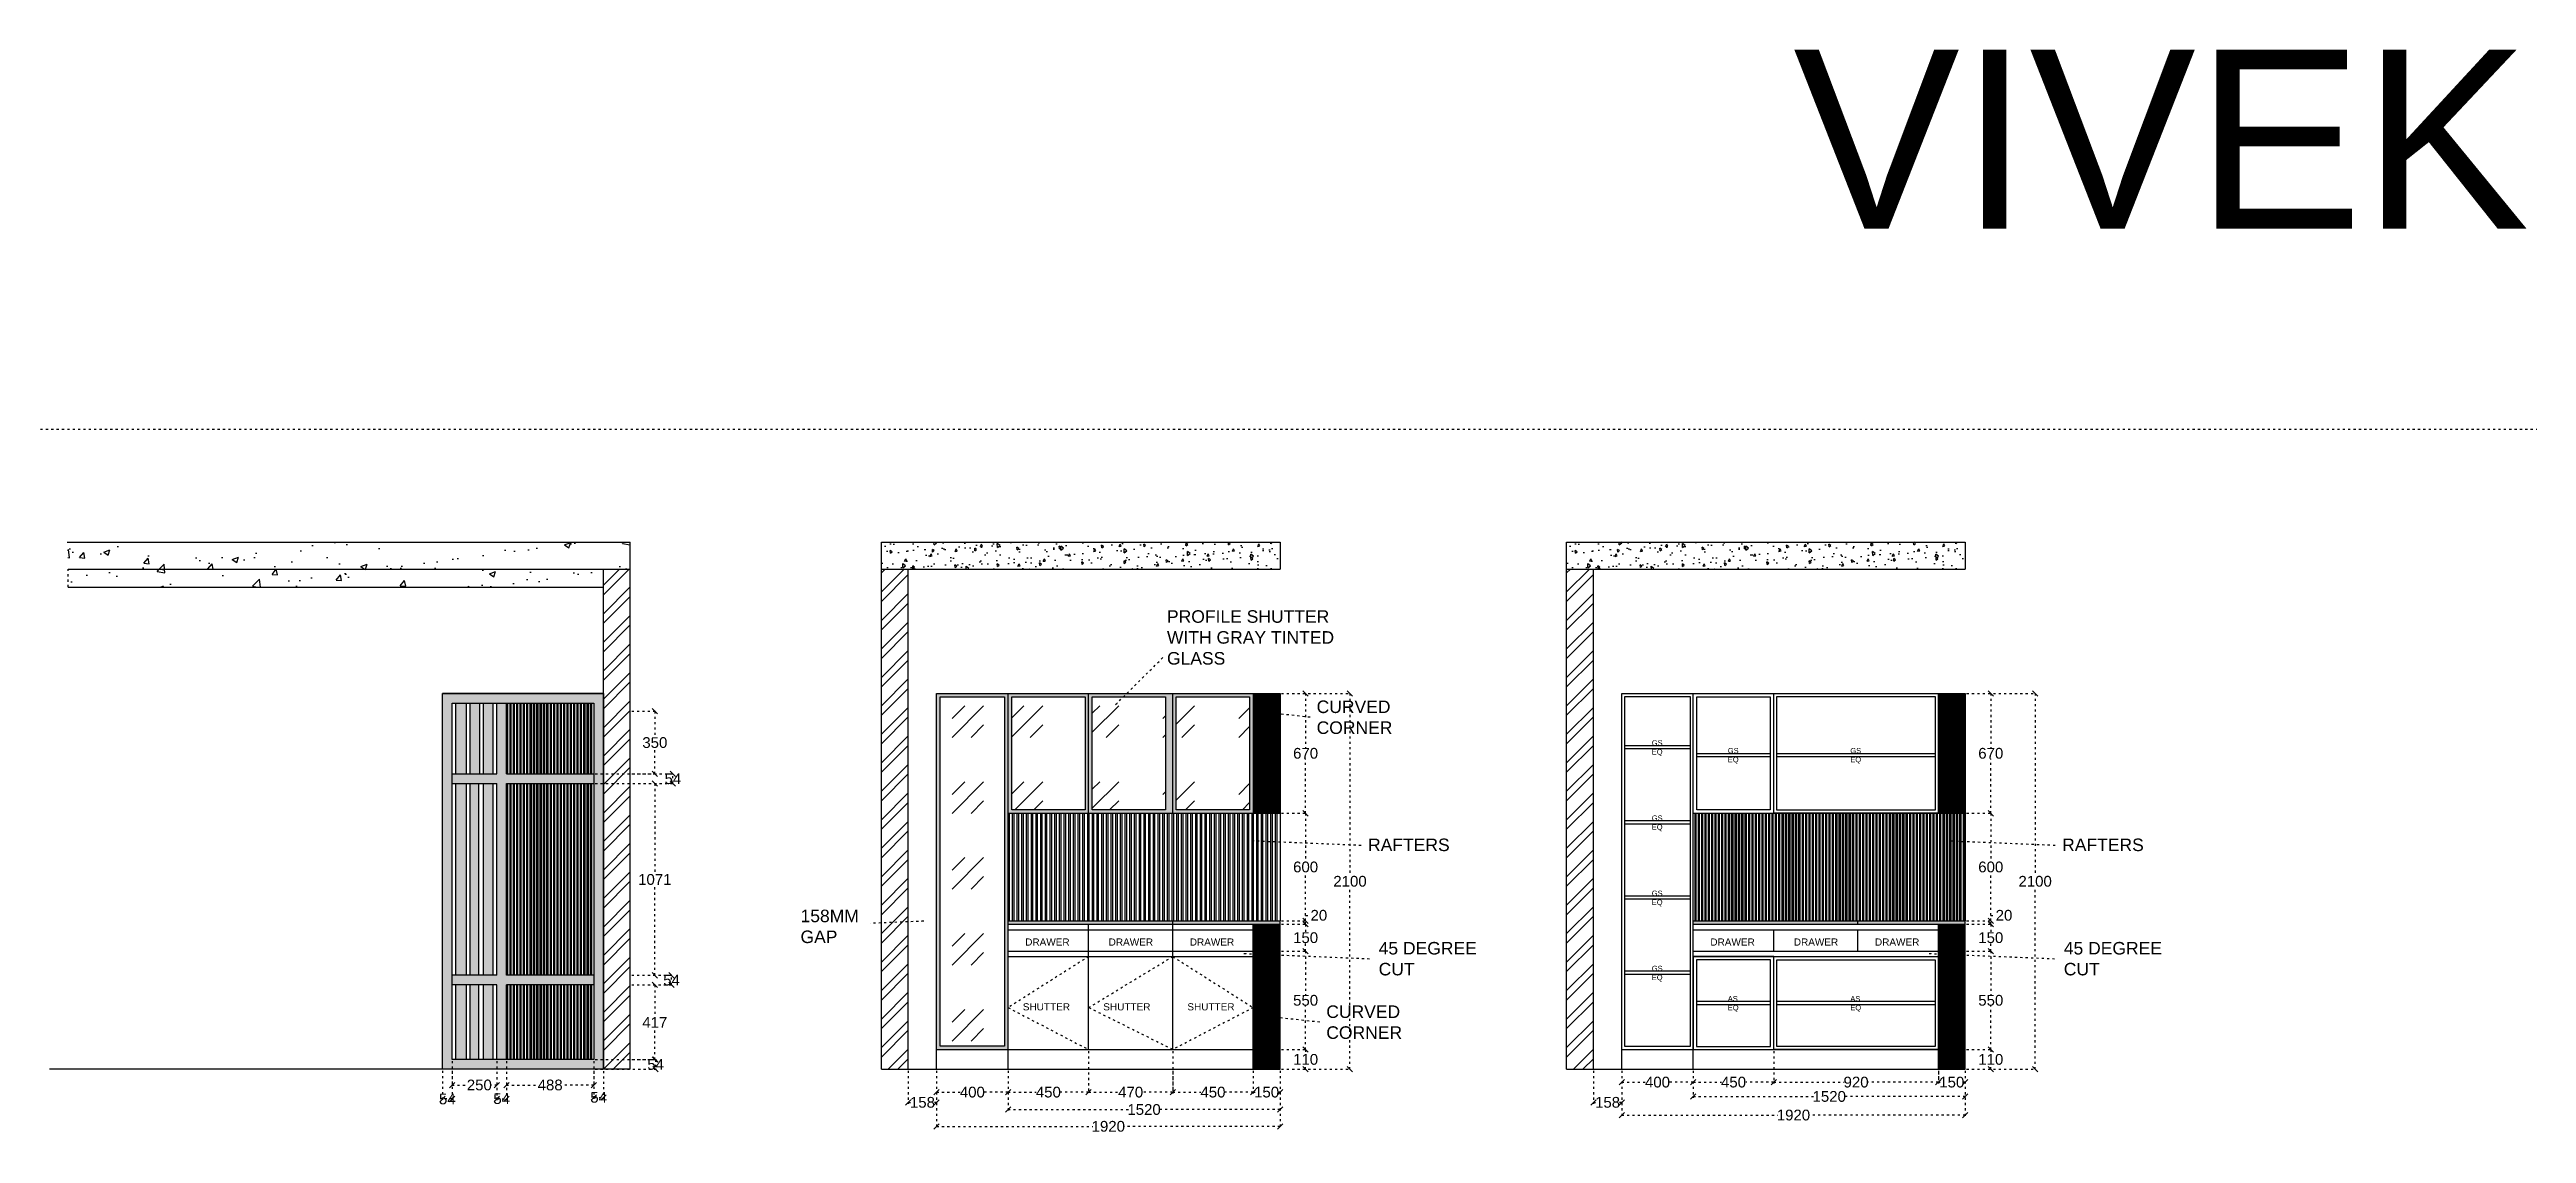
# Model space of a CAD drawing. Header units: millimetres. Extents: x 220712 to 1505573, y -354410 to 241923.
# Drawn here: x 325550 to 339397, y 94096 to 100151 of the extents above; entities that cross this region are included whole.
import ezdxf

# ---------------------------------------------------------------- set-up
doc = ezdxf.new("R2010")
doc.units = ezdxf.units.MM
doc.header["$MEASUREMENT"] = 0
doc.linetypes.add('ACAD_ISO03W100', pattern=[30, 12, -18])
doc.layers.add('Walls', color=253, linetype='Continuous')
doc.layers.add('Words', color=7, linetype='Continuous')
doc.styles.get("Standard").update_dxf_attribs({"font": 'arial.ttf'})
doc.dimstyles.new('ISO-25', dxfattribs={"dimtxt": 70, "dimasz": 15, "dimexe": 1.25, "dimexo": 0.625, "dimtad": 1, "dimdec": 0, "dimtxsty": 'Standard', "dimblk": 'ARCHTICK', "dimcen": 0, "dimdle": 11, "dimclrd": 1, "dimclre": 1, "dimclrt": 1, "dimadec": 0, "dimazin": 0, "dimtfac": 1, "dimtdec": 0, "dimtmove": 0, "dimatfit": 3, "dimfxl": 1, "dimarcsym": 0})
doc.dimstyles.get("Standard").update_dxf_attribs({"dimtxt": 60, "dimasz": 30, "dimexe": 7.75, "dimexo": 8.13, "dimgap": 0.63, "dimtad": 0, "dimtih": 1, "dimtoh": 1, "dimdec": 0, "dimzin": 0, "dimtxsty": 'Standard', "dimblk": 'OBLIQUE', "dimcen": 2.25, "dimclrd": 1, "dimclre": 1, "dimclrt": 1, "dimadec": 0, "dimazin": 0, "dimtfac": 1, "dimtdec": 0, "dimtofl": 0, "dimtmove": 0, "dimatfit": 3, "dimfxl": 1, "dimtolj": 1, "dimtzin": 0, "dimlwd": 30, "dimarcsym": 0})
pattern_1 = [(50, (0, 0), (358.6301, -31.37607), [37.5, -412.5]), (355, (0, 0), (-69.37567, 376.09607), [30, -330]), (100.45144, (29.9, -2.6), (289.25442, 344.72), [31.8701, -350.57106]), (46.1842, (0, 100), (533.62067, -82.75964), [56.25, -618.75]), (96.63564, (44.47, 93.1), (467.331, 487.0593), [47.8052, -525.8569]), (351.18416, (0, 100), (467.331, 487.0593), [45, -495]), (21, (50, 75), (298.45353, -201.30945), [37.5, -412.5]), (326, (50, 75), (121.65767, 362.57502), [30, -330]), (71.45144, (74.87, 58.22), (420.1112, 161.26558), [31.8701, -350.57106]), (37.5, (0, 0), (6.07993, 166.446927), [0, -326, 0, -335, 0, -331.25]), (7.5, (0, 0), (131.53477, 197.20586), [0, -191, 0, -318.5, 0, -126.25]), (327.5, (-111.5, 0), (266.91122, -11.277436), [0, -125, 0, -390, 0, -517.5]), (317.5, (-161.5, 0), (291.59308, 50.05249), [0, -162.5, 0, -259, 0, -367.5])]
pattern_2 = [(90, (3830, 0), (-7.5, 0), []), (90, (3832.5, 2.5), (-7.5, 0), [])]

msp = doc.modelspace()

# ---------------------------------------------------------------- texts
at = {"color": 7, "attachment_point": 1}
for s, width, insert, char_height in [('\\pxqc;VIVEK', 462.73, (337123.5, 100151), 1000), ('DRAWER', 246.425, (334834.5, 95185), 40), ('DRAWER', 246.425, (335301, 95185), 40), ('DRAWER', 246.425, (335754.5, 95185), 40)]:
    msp.add_mtext_dynamic_manual_height_columns(s, width=width, gutter_width=1213, heights=[0], dxfattribs=dict(at, insert=insert, char_height=char_height))
at = {"char_height": 70, "attachment_point": 1}
for s, width, insert in [('PROFILE SHUTTER WITH GRAY TINTED GLASS', 957.894, (331797, 97018.5)), ('CURVED CORNER', 414.195, (332633.5, 96514.3)), ('RAFTERS', 694.731, (332921, 95743)), ('RAFTERS', 694.731, (336801, 95743)), ('158MM \\PGAP', 414.195, (329748.5, 95345.8)), ('45 DEGREE CUT ', 694.731, (332980.2, 95165.3)), ('45 DEGREE CUT ', 694.731, (336810.2, 95165.3)), ('CURVED CORNER', 414.195, (332687.5, 94810.8))]:
    msp.add_mtext_dynamic_manual_height_columns(s, width=width, gutter_width=12.5, heights=[0], dxfattribs=dict(at, insert=insert))
at = {"color": 159, "true_color": 0x22346e, "char_height": 40, "attachment_point": 1}
for s, insert in [('DRAWER', (331004.5, 95185)), ('DRAWER', (331471, 95185)), ('DRAWER', (331924.5, 95185)), ('SHUTTER', (330991, 94823)), ('SHUTTER', (331441, 94823)), ('SHUTTER', (331911, 94823))]:
    msp.add_mtext_dynamic_manual_height_columns(s, width=246.425, gutter_width=1213, heights=[0], dxfattribs=dict(at, insert=insert))
at = {"layer": 'Words', "color": 0, "char_height": 30, "attachment_point": 1}
for s, insert in [('GS\\PEQ', (334507, 96292.2)), ('GS\\PEQ', (334932, 96249.2)), ('GS\\PEQ', (335617, 96249.2)), ('GS\\PEQ', (334507, 95872.2)), ('GS\\PEQ', (334507, 95452.2)), ('GS\\PEQ', (334507, 95032.2)), ('AS\\PEQ', (334932, 94863.2)), ('AS\\PEQ', (335617, 94863.2))]:
    msp.add_mtext_dynamic_manual_height_columns(s, width=1178.022, gutter_width=866.4, heights=[0], dxfattribs=dict(at, insert=insert))

# ---------------------------------------------------------------- blocks, each defined once
blk = doc.blocks.new('_Oblique')
at = {"color": 0, "linetype": 'ByBlock', "lineweight": -2}
blk.add_line((-0.5, -0.5), (0.5, 0.5), dxfattribs=at)
blk = doc.blocks.new('*D2536')
at = {"layer": 'Defpoints', "color": 0, "linetype": 'ACAD_ISO03W100', "lineweight": -2, "transparency": 16777216}
for p in [(327747, 94454), (327801, 94454), (327747, 94288)]:
    blk.add_point(p, dxfattribs=at)
at = {"layer": 'Walls', "color": 1, "linetype": 'ACAD_ISO03W100', "lineweight": -2, "transparency": 16777216}
for p, q in [((327747, 94445.87), (327747, 94280.25)), ((327801, 94445.87), (327801, 94280.25))]:
    blk.add_line(p, q, dxfattribs=at)
at = {"layer": 'Walls', "color": 1, "linetype": 'ACAD_ISO03W100', "lineweight": 30, "transparency": 16777216}
blk.add_line((327801, 94288), (327747, 94288), dxfattribs=at)
at = {"layer": 'Walls', "color": 1, "linetype": 'ACAD_ISO03W100', "lineweight": 30, "transparency": 16777216, "xscale": 30, "yscale": 30, "zscale": 30, "rotation": 180}
blk.add_blockref('_Oblique', (327747, 94288), dxfattribs=at)
at = {"layer": 'Walls', "color": 1, "linetype": 'ACAD_ISO03W100', "lineweight": 30, "transparency": 16777216, "xscale": 30, "yscale": 30, "zscale": 30}
blk.add_blockref('_Oblique', (327801, 94288), dxfattribs=at)
at = {"layer": 'Walls', "color": 1, "linetype": 'ACAD_ISO03W100', "lineweight": -2, "transparency": 16777216, "insert": (327774, 94288), "char_height": 60, "attachment_point": 5}
blk.add_mtext('\\A1;54', dxfattribs=at)
blk = doc.blocks.new('*D2537')
at = {"layer": 'Defpoints', "color": 0, "linetype": 'ACAD_ISO03W100', "lineweight": -2, "transparency": 16777216}
for p in [(328105, 94508), (328593, 94508), (328593, 94366)]:
    blk.add_point(p, dxfattribs=at)
at = {"layer": 'Walls', "color": 1, "linetype": 'ACAD_ISO03W100', "lineweight": -2, "transparency": 16777216}
for p, q in [((328105, 94500), (328105, 94359)), ((328593, 94500), (328593, 94359))]:
    blk.add_line(p, q, dxfattribs=at)
at = {"layer": 'Walls', "color": 1, "linetype": 'ACAD_ISO03W100', "lineweight": 30, "transparency": 16777216}
for p, q in [((328105, 94366), (328281, 94366)), ((328593, 94366), (328417, 94366))]:
    blk.add_line(p, q, dxfattribs=at)
at = {"layer": 'Walls', "color": 1, "linetype": 'ACAD_ISO03W100', "lineweight": 30, "transparency": 16777216, "xscale": 30, "yscale": 30, "zscale": 30, "rotation": 180}
blk.add_blockref('_Oblique', (328105, 94366), dxfattribs=at)
at = {"layer": 'Walls', "color": 1, "linetype": 'ACAD_ISO03W100', "lineweight": 30, "transparency": 16777216, "xscale": 30, "yscale": 30, "zscale": 30}
blk.add_blockref('_Oblique', (328593, 94366), dxfattribs=at)
at = {"layer": 'Walls', "color": 1, "linetype": 'ACAD_ISO03W100', "lineweight": -2, "transparency": 16777216, "insert": (328349, 94366), "char_height": 60, "attachment_point": 5}
blk.add_mtext('\\A1;488', dxfattribs=at)
blk = doc.blocks.new('*D2538')
at = {"layer": 'Defpoints', "color": 0, "linetype": 'ACAD_ISO03W100', "lineweight": -2, "transparency": 16777216}
for p in [(328593, 94454), (328647, 94452.31), (328647, 94297)]:
    blk.add_point(p, dxfattribs=at)
at = {"layer": 'Walls', "color": 1, "linetype": 'ACAD_ISO03W100', "lineweight": -2, "transparency": 16777216}
for p, q in [((328593, 94445.87), (328593, 94289.25)), ((328647, 94444.18), (328647, 94289.25))]:
    blk.add_line(p, q, dxfattribs=at)
at = {"layer": 'Walls', "color": 1, "linetype": 'ACAD_ISO03W100', "lineweight": 30, "transparency": 16777216}
blk.add_line((328593, 94297), (328647, 94297), dxfattribs=at)
at = {"layer": 'Walls', "color": 1, "linetype": 'ACAD_ISO03W100', "lineweight": 30, "transparency": 16777216, "xscale": 30, "yscale": 30, "zscale": 30, "rotation": 180}
blk.add_blockref('_Oblique', (328593, 94297), dxfattribs=at)
at = {"layer": 'Walls', "color": 1, "linetype": 'ACAD_ISO03W100', "lineweight": 30, "transparency": 16777216, "xscale": 30, "yscale": 30, "zscale": 30}
blk.add_blockref('_Oblique', (328647, 94297), dxfattribs=at)
at = {"layer": 'Walls', "color": 1, "linetype": 'ACAD_ISO03W100', "lineweight": -2, "transparency": 16777216, "insert": (328620, 94297), "char_height": 60, "attachment_point": 5}
blk.add_mtext('\\A1;54', dxfattribs=at)
blk = doc.blocks.new('*D2539')
at = {"layer": 'Defpoints', "color": 0, "linetype": 'ACAD_ISO03W100', "lineweight": -2, "transparency": 16777216}
for p in [(328797, 94925), (328934, 94925), (328797, 94508)]:
    blk.add_point(p, dxfattribs=at)
at = {"layer": 'Walls', "color": 1, "linetype": 'ACAD_ISO03W100', "lineweight": -2, "transparency": 16777216}
for p, q in [((328805, 94925), (328942, 94925)), ((328805, 94508), (328942, 94508))]:
    blk.add_line(p, q, dxfattribs=at)
at = {"layer": 'Walls', "color": 1, "linetype": 'ACAD_ISO03W100', "lineweight": 30, "transparency": 16777216}
for p, q in [((328934, 94925), (328934, 94747)), ((328934, 94508), (328934, 94686))]:
    blk.add_line(p, q, dxfattribs=at)
at = {"layer": 'Walls', "color": 1, "linetype": 'ACAD_ISO03W100', "lineweight": 30, "transparency": 16777216, "xscale": 30, "yscale": 30, "zscale": 30}
for p, rotation in [((328934, 94925), 90), ((328934, 94508), 270)]:
    blk.add_blockref('_Oblique', p, dxfattribs=dict(at, rotation=rotation))
at = {"layer": 'Walls', "color": 1, "linetype": 'ACAD_ISO03W100', "lineweight": -2, "transparency": 16777216, "insert": (328934, 94716), "char_height": 60, "attachment_point": 5}
blk.add_mtext('\\A1;417', dxfattribs=at)
blk = doc.blocks.new('*D2540')
at = {"layer": 'Defpoints', "color": 0, "linetype": 'ACAD_ISO03W100', "lineweight": -2, "transparency": 16777216}
for p in [(328593, 96050), (328934, 96050), (328797, 94979)]:
    blk.add_point(p, dxfattribs=at)
at = {"layer": 'Walls', "color": 1, "linetype": 'ACAD_ISO03W100', "lineweight": -2, "transparency": 16777216}
for p, q in [((328601, 96050), (328942, 96050)), ((328805, 94979), (328942, 94979))]:
    blk.add_line(p, q, dxfattribs=at)
at = {"layer": 'Walls', "color": 1, "linetype": 'ACAD_ISO03W100', "lineweight": 30, "transparency": 16777216}
for p, q in [((328934, 96050), (328934, 95546)), ((328934, 94979), (328934, 95483))]:
    blk.add_line(p, q, dxfattribs=at)
at = {"layer": 'Walls', "color": 1, "linetype": 'ACAD_ISO03W100', "lineweight": 30, "transparency": 16777216, "xscale": 30, "yscale": 30, "zscale": 30}
for p, rotation in [((328934, 96050), 90), ((328934, 94979), 270)]:
    blk.add_blockref('_Oblique', p, dxfattribs=dict(at, rotation=rotation))
at = {"layer": 'Walls', "color": 1, "linetype": 'ACAD_ISO03W100', "lineweight": -2, "transparency": 16777216, "insert": (328934, 95514), "char_height": 60, "attachment_point": 5}
blk.add_mtext('\\A1;1071', dxfattribs=at)
blk = doc.blocks.new('*D2541')
at = {"layer": 'Defpoints', "color": 0, "linetype": 'ACAD_ISO03W100', "lineweight": -2, "transparency": 16777216}
for p in [(328797, 96454), (328934, 96454), (328797, 96104)]:
    blk.add_point(p, dxfattribs=at)
at = {"layer": 'Walls', "color": 1, "linetype": 'ACAD_ISO03W100', "lineweight": -2, "transparency": 16777216}
for p, q in [((328805, 96454), (328942, 96454)), ((328805, 96104), (328942, 96104))]:
    blk.add_line(p, q, dxfattribs=at)
at = {"layer": 'Walls', "color": 1, "linetype": 'ACAD_ISO03W100', "lineweight": 30, "transparency": 16777216}
for p, q in [((328934, 96454), (328934, 96310)), ((328934, 96104), (328934, 96248))]:
    blk.add_line(p, q, dxfattribs=at)
at = {"layer": 'Walls', "color": 1, "linetype": 'ACAD_ISO03W100', "lineweight": 30, "transparency": 16777216, "xscale": 30, "yscale": 30, "zscale": 30}
for p, rotation in [((328934, 96454), 90), ((328934, 96104), 270)]:
    blk.add_blockref('_Oblique', p, dxfattribs=dict(at, rotation=rotation))
at = {"layer": 'Walls', "color": 1, "linetype": 'ACAD_ISO03W100', "lineweight": -2, "transparency": 16777216, "insert": (328934, 96279), "char_height": 60, "attachment_point": 5}
blk.add_mtext('\\A1;350', dxfattribs=at)
blk = doc.blocks.new('*D2542')
at = {"layer": 'Defpoints', "color": 0, "linetype": 'ACAD_ISO03W100', "lineweight": -2, "transparency": 16777216}
for p in [(328797, 94979), (328797, 94925), (329027.5, 94979)]:
    blk.add_point(p, dxfattribs=at)
at = {"layer": 'Walls', "color": 1, "linetype": 'ACAD_ISO03W100', "lineweight": -2, "transparency": 16777216}
for p, q in [((328805.13, 94979), (329035.25, 94979)), ((328805.13, 94925), (329035.25, 94925))]:
    blk.add_line(p, q, dxfattribs=at)
at = {"layer": 'Walls', "color": 1, "linetype": 'ACAD_ISO03W100', "lineweight": 30, "transparency": 16777216}
blk.add_line((329027.5, 94925), (329027.5, 94979), dxfattribs=at)
at = {"layer": 'Walls', "color": 1, "linetype": 'ACAD_ISO03W100', "lineweight": 30, "transparency": 16777216, "xscale": 30, "yscale": 30, "zscale": 30}
for p, rotation in [((329027.5, 94979), 90), ((329027.5, 94925), 270)]:
    blk.add_blockref('_Oblique', p, dxfattribs=dict(at, rotation=rotation))
at = {"layer": 'Walls', "color": 1, "linetype": 'ACAD_ISO03W100', "lineweight": -2, "transparency": 16777216, "insert": (329027.5, 94952), "char_height": 60, "attachment_point": 5}
blk.add_mtext('\\A1;54', dxfattribs=at)
blk = doc.blocks.new('*D2543')
at = {"layer": 'Defpoints', "color": 0, "linetype": 'ACAD_ISO03W100', "lineweight": -2, "transparency": 16777216}
for p in [(328593, 96104), (329035.25, 96104), (328593, 96050)]:
    blk.add_point(p, dxfattribs=at)
at = {"layer": 'Walls', "color": 1, "linetype": 'ACAD_ISO03W100', "lineweight": -2, "transparency": 16777216}
for p, q in [((328601.13, 96104), (329043, 96104)), ((328601.13, 96050), (329043, 96050))]:
    blk.add_line(p, q, dxfattribs=at)
at = {"layer": 'Walls', "color": 1, "linetype": 'ACAD_ISO03W100', "lineweight": 30, "transparency": 16777216}
blk.add_line((329035.25, 96050), (329035.25, 96104), dxfattribs=at)
at = {"layer": 'Walls', "color": 1, "linetype": 'ACAD_ISO03W100', "lineweight": 30, "transparency": 16777216, "xscale": 30, "yscale": 30, "zscale": 30}
for p, rotation in [((329035.25, 96104), 90), ((329035.25, 96050), 270)]:
    blk.add_blockref('_Oblique', p, dxfattribs=dict(at, rotation=rotation))
at = {"layer": 'Walls', "color": 1, "linetype": 'ACAD_ISO03W100', "lineweight": -2, "transparency": 16777216, "insert": (329035.25, 96077), "char_height": 60, "attachment_point": 5}
blk.add_mtext('\\A1;54', dxfattribs=at)
blk = doc.blocks.new('*D2544')
at = {"layer": 'Defpoints', "color": 0, "linetype": 'ACAD_ISO03W100', "lineweight": -2, "transparency": 16777216}
for p in [(327801, 94508), (328051, 94508), (328051, 94366)]:
    blk.add_point(p, dxfattribs=at)
at = {"layer": 'Walls', "color": 1, "linetype": 'ACAD_ISO03W100', "lineweight": -2, "transparency": 16777216}
for p, q in [((327801, 94500), (327801, 94359)), ((328051, 94500), (328051, 94359))]:
    blk.add_line(p, q, dxfattribs=at)
at = {"layer": 'Walls', "color": 1, "linetype": 'ACAD_ISO03W100', "lineweight": 30, "transparency": 16777216}
for p, q in [((327801, 94366), (327886, 94366)), ((328051, 94366), (328020, 94366))]:
    blk.add_line(p, q, dxfattribs=at)
at = {"layer": 'Walls', "color": 1, "linetype": 'ACAD_ISO03W100', "lineweight": 30, "transparency": 16777216, "xscale": 30, "yscale": 30, "zscale": 30, "rotation": 180}
blk.add_blockref('_Oblique', (327801, 94366), dxfattribs=at)
at = {"layer": 'Walls', "color": 1, "linetype": 'ACAD_ISO03W100', "lineweight": 30, "transparency": 16777216, "xscale": 30, "yscale": 30, "zscale": 30}
blk.add_blockref('_Oblique', (328051, 94366), dxfattribs=at)
at = {"layer": 'Walls', "color": 1, "linetype": 'ACAD_ISO03W100', "lineweight": -2, "transparency": 16777216, "insert": (327953, 94366), "char_height": 60, "attachment_point": 5}
blk.add_mtext('\\A1;250', dxfattribs=at)
blk = doc.blocks.new('*D2545')
at = {"layer": 'Defpoints', "color": 0, "linetype": 'ACAD_ISO03W100', "lineweight": -2, "transparency": 16777216}
for p in [(328593, 94508), (328593, 94454), (328938.5, 94454)]:
    blk.add_point(p, dxfattribs=at)
at = {"layer": 'Walls', "color": 1, "linetype": 'ACAD_ISO03W100', "lineweight": -2, "transparency": 16777216}
for p, q in [((328601.13, 94508), (328946.25, 94508)), ((328601.13, 94454), (328946.25, 94454))]:
    blk.add_line(p, q, dxfattribs=at)
at = {"layer": 'Walls', "color": 1, "linetype": 'ACAD_ISO03W100', "lineweight": 30, "transparency": 16777216}
blk.add_line((328938.5, 94508), (328938.5, 94454), dxfattribs=at)
at = {"layer": 'Walls', "color": 1, "linetype": 'ACAD_ISO03W100', "lineweight": 30, "transparency": 16777216, "xscale": 30, "yscale": 30, "zscale": 30}
for p, rotation in [((328938.5, 94508), 90), ((328938.5, 94454), 270)]:
    blk.add_blockref('_Oblique', p, dxfattribs=dict(at, rotation=rotation))
at = {"layer": 'Walls', "color": 1, "linetype": 'ACAD_ISO03W100', "lineweight": -2, "transparency": 16777216, "insert": (328938.5, 94481), "char_height": 60, "attachment_point": 5}
blk.add_mtext('\\A1;54', dxfattribs=at)
blk = doc.blocks.new('*D2546')
at = {"layer": 'Defpoints', "color": 0, "linetype": 'ACAD_ISO03W100', "lineweight": -2, "transparency": 16777216}
for p in [(328051, 94508), (328105, 94508), (328105, 94289.5)]:
    blk.add_point(p, dxfattribs=at)
at = {"layer": 'Walls', "color": 1, "linetype": 'ACAD_ISO03W100', "lineweight": -2, "transparency": 16777216}
for p, q in [((328051, 94499.87), (328051, 94281.75)), ((328105, 94499.87), (328105, 94281.75))]:
    blk.add_line(p, q, dxfattribs=at)
at = {"layer": 'Walls', "color": 1, "linetype": 'ACAD_ISO03W100', "lineweight": 30, "transparency": 16777216}
blk.add_line((328051, 94289.5), (328105, 94289.5), dxfattribs=at)
at = {"layer": 'Walls', "color": 1, "linetype": 'ACAD_ISO03W100', "lineweight": 30, "transparency": 16777216, "xscale": 30, "yscale": 30, "zscale": 30, "rotation": 180}
blk.add_blockref('_Oblique', (328051, 94289.5), dxfattribs=at)
at = {"layer": 'Walls', "color": 1, "linetype": 'ACAD_ISO03W100', "lineweight": 30, "transparency": 16777216, "xscale": 30, "yscale": 30, "zscale": 30}
blk.add_blockref('_Oblique', (328105, 94289.5), dxfattribs=at)
at = {"layer": 'Walls', "color": 1, "linetype": 'ACAD_ISO03W100', "lineweight": -2, "transparency": 16777216, "insert": (328078, 94289.5), "char_height": 60, "attachment_point": 5}
blk.add_mtext('\\A1;54', dxfattribs=at)
blk = doc.blocks.new('*D2558')
at = {"layer": 'Defpoints', "color": 0, "linetype": 'ACAD_ISO03W100', "lineweight": -2, "transparency": 16777216}
for p in [(330509, 94454), (330909, 94454), (330909, 94326)]:
    blk.add_point(p, dxfattribs=at)
at = {"layer": 'Walls', "color": 1, "linetype": 'ACAD_ISO03W100', "lineweight": -2, "transparency": 16777216}
for p, q in [((330509, 94446), (330509, 94318)), ((330909, 94446), (330909, 94318))]:
    blk.add_line(p, q, dxfattribs=at)
at = {"layer": 'Walls', "color": 1, "linetype": 'ACAD_ISO03W100', "lineweight": 30, "transparency": 16777216}
for p, q in [((330509, 94326), (330641, 94326)), ((330909, 94326), (330777, 94326))]:
    blk.add_line(p, q, dxfattribs=at)
at = {"layer": 'Walls', "color": 1, "linetype": 'ACAD_ISO03W100', "lineweight": 30, "transparency": 16777216, "xscale": 30, "yscale": 30, "zscale": 30, "rotation": 180}
blk.add_blockref('_Oblique', (330509, 94326), dxfattribs=at)
at = {"layer": 'Walls', "color": 1, "linetype": 'ACAD_ISO03W100', "lineweight": 30, "transparency": 16777216, "xscale": 30, "yscale": 30, "zscale": 30}
blk.add_blockref('_Oblique', (330909, 94326), dxfattribs=at)
at = {"layer": 'Walls', "color": 1, "linetype": 'ACAD_ISO03W100', "lineweight": -2, "transparency": 16777216, "insert": (330709, 94326), "char_height": 60, "attachment_point": 5}
blk.add_mtext('\\A1;400', dxfattribs=at)
blk = doc.blocks.new('*D2559')
at = {"layer": 'Defpoints', "color": 0, "linetype": 'ACAD_ISO03W100', "lineweight": -2, "transparency": 16777216}
for p in [(330909, 94454), (331359, 94564), (331359, 94326)]:
    blk.add_point(p, dxfattribs=at)
at = {"layer": 'Walls', "color": 1, "linetype": 'ACAD_ISO03W100', "lineweight": -2, "transparency": 16777216}
for p, q in [((330909, 94446), (330909, 94318)), ((331359, 94556), (331359, 94318))]:
    blk.add_line(p, q, dxfattribs=at)
at = {"layer": 'Walls', "color": 1, "linetype": 'ACAD_ISO03W100', "lineweight": 30, "transparency": 16777216}
for p, q in [((330909, 94326), (331066, 94326)), ((331359, 94326), (331202, 94326))]:
    blk.add_line(p, q, dxfattribs=at)
at = {"layer": 'Walls', "color": 1, "linetype": 'ACAD_ISO03W100', "lineweight": 30, "transparency": 16777216, "xscale": 30, "yscale": 30, "zscale": 30, "rotation": 180}
blk.add_blockref('_Oblique', (330909, 94326), dxfattribs=at)
at = {"layer": 'Walls', "color": 1, "linetype": 'ACAD_ISO03W100', "lineweight": 30, "transparency": 16777216, "xscale": 30, "yscale": 30, "zscale": 30}
blk.add_blockref('_Oblique', (331359, 94326), dxfattribs=at)
at = {"layer": 'Walls', "color": 1, "linetype": 'ACAD_ISO03W100', "lineweight": -2, "transparency": 16777216, "insert": (331134, 94326), "char_height": 60, "attachment_point": 5}
blk.add_mtext('\\A1;450', dxfattribs=at)
blk = doc.blocks.new('*D2560')
at = {"layer": 'Defpoints', "color": 0, "linetype": 'ACAD_ISO03W100', "lineweight": -2, "transparency": 16777216}
for p in [(331359, 94564), (331829, 94564), (331829, 94326)]:
    blk.add_point(p, dxfattribs=at)
at = {"layer": 'Walls', "color": 1, "linetype": 'ACAD_ISO03W100', "lineweight": -2, "transparency": 16777216}
for p, q in [((331359, 94556), (331359, 94318)), ((331829, 94556), (331829, 94318))]:
    blk.add_line(p, q, dxfattribs=at)
at = {"layer": 'Walls', "color": 1, "linetype": 'ACAD_ISO03W100', "lineweight": 30, "transparency": 16777216}
for p, q in [((331359, 94326), (331526, 94326)), ((331829, 94326), (331662, 94326))]:
    blk.add_line(p, q, dxfattribs=at)
at = {"layer": 'Walls', "color": 1, "linetype": 'ACAD_ISO03W100', "lineweight": 30, "transparency": 16777216, "xscale": 30, "yscale": 30, "zscale": 30, "rotation": 180}
blk.add_blockref('_Oblique', (331359, 94326), dxfattribs=at)
at = {"layer": 'Walls', "color": 1, "linetype": 'ACAD_ISO03W100', "lineweight": 30, "transparency": 16777216, "xscale": 30, "yscale": 30, "zscale": 30}
blk.add_blockref('_Oblique', (331829, 94326), dxfattribs=at)
at = {"layer": 'Walls', "color": 1, "linetype": 'ACAD_ISO03W100', "lineweight": -2, "transparency": 16777216, "insert": (331594, 94326), "char_height": 60, "attachment_point": 5}
blk.add_mtext('\\A1;470', dxfattribs=at)
blk = doc.blocks.new('*D2561')
at = {"layer": 'Defpoints', "color": 0, "linetype": 'ACAD_ISO03W100', "lineweight": -2, "transparency": 16777216}
for p in [(331829, 94454), (332279, 94454), (332279, 94326)]:
    blk.add_point(p, dxfattribs=at)
at = {"layer": 'Walls', "color": 1, "linetype": 'ACAD_ISO03W100', "lineweight": -2, "transparency": 16777216}
for p, q in [((331829, 94446), (331829, 94318)), ((332279, 94446), (332279, 94318))]:
    blk.add_line(p, q, dxfattribs=at)
at = {"layer": 'Walls', "color": 1, "linetype": 'ACAD_ISO03W100', "lineweight": 30, "transparency": 16777216}
for p, q in [((331829, 94326), (331986, 94326)), ((332279, 94326), (332122, 94326))]:
    blk.add_line(p, q, dxfattribs=at)
at = {"layer": 'Walls', "color": 1, "linetype": 'ACAD_ISO03W100', "lineweight": 30, "transparency": 16777216, "xscale": 30, "yscale": 30, "zscale": 30, "rotation": 180}
blk.add_blockref('_Oblique', (331829, 94326), dxfattribs=at)
at = {"layer": 'Walls', "color": 1, "linetype": 'ACAD_ISO03W100', "lineweight": 30, "transparency": 16777216, "xscale": 30, "yscale": 30, "zscale": 30}
blk.add_blockref('_Oblique', (332279, 94326), dxfattribs=at)
at = {"layer": 'Walls', "color": 1, "linetype": 'ACAD_ISO03W100', "lineweight": -2, "transparency": 16777216, "insert": (332054, 94326), "char_height": 60, "attachment_point": 5}
blk.add_mtext('\\A1;450', dxfattribs=at)
blk = doc.blocks.new('*D2562')
at = {"layer": 'Defpoints', "color": 0, "linetype": 'ACAD_ISO03W100', "lineweight": -2, "transparency": 16777216}
for p in [(332279, 94564), (332279, 94454), (332572, 94564)]:
    blk.add_point(p, dxfattribs=at)
at = {"layer": 'Walls', "color": 1, "linetype": 'ACAD_ISO03W100', "lineweight": -2, "transparency": 16777216}
for p, q in [((332287, 94564), (332579, 94564)), ((332287, 94454), (332579, 94454))]:
    blk.add_line(p, q, dxfattribs=at)
at = {"layer": 'Walls', "color": 1, "linetype": 'ACAD_ISO03W100', "lineweight": 30, "transparency": 16777216}
for p, q in [((332572, 94564), (332572, 94540)), ((332572, 94454), (332572, 94478))]:
    blk.add_line(p, q, dxfattribs=at)
at = {"layer": 'Walls', "color": 1, "linetype": 'ACAD_ISO03W100', "lineweight": 30, "transparency": 16777216, "xscale": 30, "yscale": 30, "zscale": 30}
for p, rotation in [((332572, 94564), 90), ((332572, 94454), 270)]:
    blk.add_blockref('_Oblique', p, dxfattribs=dict(at, rotation=rotation))
at = {"layer": 'Walls', "color": 1, "linetype": 'ACAD_ISO03W100', "lineweight": -2, "transparency": 16777216, "insert": (332572, 94509), "char_height": 60, "attachment_point": 5}
blk.add_mtext('\\A1;110', dxfattribs=at)
blk = doc.blocks.new('*D2563')
at = {"layer": 'Defpoints', "color": 0, "linetype": 'ACAD_ISO03W100', "lineweight": -2, "transparency": 16777216}
for p in [(332279, 95114), (332572, 95114), (332279, 94564)]:
    blk.add_point(p, dxfattribs=at)
at = {"layer": 'Walls', "color": 1, "linetype": 'ACAD_ISO03W100', "lineweight": -2, "transparency": 16777216}
for p, q in [((332287, 95114), (332579, 95114)), ((332287, 94564), (332579, 94564))]:
    blk.add_line(p, q, dxfattribs=at)
at = {"layer": 'Walls', "color": 1, "linetype": 'ACAD_ISO03W100', "lineweight": 30, "transparency": 16777216}
for p, q in [((332572, 95114), (332572, 94870)), ((332572, 94564), (332572, 94808))]:
    blk.add_line(p, q, dxfattribs=at)
at = {"layer": 'Walls', "color": 1, "linetype": 'ACAD_ISO03W100', "lineweight": 30, "transparency": 16777216, "xscale": 30, "yscale": 30, "zscale": 30}
for p, rotation in [((332572, 95114), 90), ((332572, 94564), 270)]:
    blk.add_blockref('_Oblique', p, dxfattribs=dict(at, rotation=rotation))
at = {"layer": 'Walls', "color": 1, "linetype": 'ACAD_ISO03W100', "lineweight": -2, "transparency": 16777216, "insert": (332572, 94839), "char_height": 60, "attachment_point": 5}
blk.add_mtext('\\A1;550', dxfattribs=at)
blk = doc.blocks.new('*D2564')
at = {"layer": 'Defpoints', "color": 0, "linetype": 'ACAD_ISO03W100', "lineweight": -2, "transparency": 16777216}
for p in [(332279, 95264), (332572, 95264), (332279, 95114)]:
    blk.add_point(p, dxfattribs=at)
at = {"layer": 'Walls', "color": 1, "linetype": 'ACAD_ISO03W100', "lineweight": -2, "transparency": 16777216}
for p, q in [((332287, 95264), (332579, 95264)), ((332287, 95114), (332579, 95114))]:
    blk.add_line(p, q, dxfattribs=at)
at = {"layer": 'Walls', "color": 1, "linetype": 'ACAD_ISO03W100', "lineweight": 30, "transparency": 16777216}
for p, q in [((332572, 95264), (332572, 95220)), ((332572, 95114), (332572, 95158))]:
    blk.add_line(p, q, dxfattribs=at)
at = {"layer": 'Walls', "color": 1, "linetype": 'ACAD_ISO03W100', "lineweight": 30, "transparency": 16777216, "xscale": 30, "yscale": 30, "zscale": 30}
for p, rotation in [((332572, 95264), 90), ((332572, 95114), 270)]:
    blk.add_blockref('_Oblique', p, dxfattribs=dict(at, rotation=rotation))
at = {"layer": 'Walls', "color": 1, "linetype": 'ACAD_ISO03W100', "lineweight": -2, "transparency": 16777216, "insert": (332572, 95189), "char_height": 60, "attachment_point": 5}
blk.add_mtext('\\A1;150', dxfattribs=at)
blk = doc.blocks.new('*D2565')
at = {"layer": 'Defpoints', "color": 0, "linetype": 'ACAD_ISO03W100', "lineweight": -2, "transparency": 16777216}
for p in [(332429, 95284), (332429, 95264), (332572, 95284)]:
    blk.add_point(p, dxfattribs=at)
at = {"layer": 'Walls', "color": 1, "linetype": 'ACAD_ISO03W100', "lineweight": -2, "transparency": 16777216}
for p, q in [((332437, 95284), (332579, 95284)), ((332437, 95264), (332579, 95264))]:
    blk.add_line(p, q, dxfattribs=at)
at = {"layer": 'Walls', "color": 1, "linetype": 'ACAD_ISO03W100', "lineweight": 30, "transparency": 16777216}
for p, q in [((332572, 95284), (332572, 95314)), ((332572, 95314), (332602, 95314)), ((332572, 95264), (332572, 95284))]:
    blk.add_line(p, q, dxfattribs=at)
at = {"layer": 'Walls', "color": 1, "linetype": 'ACAD_ISO03W100', "lineweight": 30, "transparency": 16777216, "xscale": 30, "yscale": 30, "zscale": 30}
for p, rotation in [((332572, 95284), 90), ((332572, 95264), 270)]:
    blk.add_blockref('_Oblique', p, dxfattribs=dict(at, rotation=rotation))
at = {"layer": 'Walls', "color": 1, "linetype": 'ACAD_ISO03W100', "lineweight": -2, "transparency": 16777216, "insert": (332646, 95314), "char_height": 60, "attachment_point": 5}
blk.add_mtext('\\A1;20', dxfattribs=at)
blk = doc.blocks.new('*D2566')
at = {"layer": 'Defpoints', "color": 0, "linetype": 'ACAD_ISO03W100', "lineweight": -2, "transparency": 16777216}
for p in [(332429, 95884), (332572, 95884), (332429, 95284)]:
    blk.add_point(p, dxfattribs=at)
at = {"layer": 'Walls', "color": 1, "linetype": 'ACAD_ISO03W100', "lineweight": -2, "transparency": 16777216}
for p, q in [((332437, 95884), (332579, 95884)), ((332437, 95284), (332579, 95284))]:
    blk.add_line(p, q, dxfattribs=at)
at = {"layer": 'Walls', "color": 1, "linetype": 'ACAD_ISO03W100', "lineweight": 30, "transparency": 16777216}
for p, q in [((332572, 95884), (332572, 95615)), ((332572, 95284), (332572, 95553))]:
    blk.add_line(p, q, dxfattribs=at)
at = {"layer": 'Walls', "color": 1, "linetype": 'ACAD_ISO03W100', "lineweight": 30, "transparency": 16777216, "xscale": 30, "yscale": 30, "zscale": 30}
for p, rotation in [((332572, 95884), 90), ((332572, 95284), 270)]:
    blk.add_blockref('_Oblique', p, dxfattribs=dict(at, rotation=rotation))
at = {"layer": 'Walls', "color": 1, "linetype": 'ACAD_ISO03W100', "lineweight": -2, "transparency": 16777216, "insert": (332572, 95584), "char_height": 60, "attachment_point": 5}
blk.add_mtext('\\A1;600', dxfattribs=at)
blk = doc.blocks.new('*D2567')
at = {"layer": 'Defpoints', "color": 0, "linetype": 'ACAD_ISO03W100', "lineweight": -2, "transparency": 16777216}
for p in [(332429, 96554), (332572, 96554), (332429, 95884)]:
    blk.add_point(p, dxfattribs=at)
at = {"layer": 'Walls', "color": 1, "linetype": 'ACAD_ISO03W100', "lineweight": -2, "transparency": 16777216}
for p, q in [((332437, 96554), (332579, 96554)), ((332437, 95884), (332579, 95884))]:
    blk.add_line(p, q, dxfattribs=at)
at = {"layer": 'Walls', "color": 1, "linetype": 'ACAD_ISO03W100', "lineweight": 30, "transparency": 16777216}
for p, q in [((332572, 96554), (332572, 96250)), ((332572, 95884), (332572, 96188))]:
    blk.add_line(p, q, dxfattribs=at)
at = {"layer": 'Walls', "color": 1, "linetype": 'ACAD_ISO03W100', "lineweight": 30, "transparency": 16777216, "xscale": 30, "yscale": 30, "zscale": 30}
for p, rotation in [((332572, 96554), 90), ((332572, 95884), 270)]:
    blk.add_blockref('_Oblique', p, dxfattribs=dict(at, rotation=rotation))
at = {"layer": 'Walls', "color": 1, "linetype": 'ACAD_ISO03W100', "lineweight": -2, "transparency": 16777216, "insert": (332572, 96219), "char_height": 60, "attachment_point": 5}
blk.add_mtext('\\A1;670', dxfattribs=at)
blk = doc.blocks.new('*D2568')
at = {"layer": 'Defpoints', "color": 0, "linetype": 'ACAD_ISO03W100', "lineweight": -2, "transparency": 16777216}
for p in [(332429, 96554), (332429, 94454), (332820, 94454)]:
    blk.add_point(p, dxfattribs=at)
at = {"layer": 'Walls', "color": 1, "linetype": 'ACAD_ISO03W100', "lineweight": -2, "transparency": 16777216}
for p, q in [((332437, 96554), (332827, 96554)), ((332437, 94454), (332827, 94454))]:
    blk.add_line(p, q, dxfattribs=at)
at = {"layer": 'Walls', "color": 1, "linetype": 'ACAD_ISO03W100', "lineweight": 30, "transparency": 16777216}
for p, q in [((332820, 96554), (332820, 95535)), ((332820, 94454), (332820, 95473))]:
    blk.add_line(p, q, dxfattribs=at)
at = {"layer": 'Walls', "color": 1, "linetype": 'ACAD_ISO03W100', "lineweight": 30, "transparency": 16777216, "xscale": 30, "yscale": 30, "zscale": 30}
for p, rotation in [((332820, 96554), 90), ((332820, 94454), 270)]:
    blk.add_blockref('_Oblique', p, dxfattribs=dict(at, rotation=rotation))
at = {"layer": 'Walls', "color": 1, "linetype": 'ACAD_ISO03W100', "lineweight": -2, "transparency": 16777216, "insert": (332820, 95504), "char_height": 60, "attachment_point": 5}
blk.add_mtext('\\A1;2100', dxfattribs=at)
blk = doc.blocks.new('*D2569')
at = {"layer": 'Defpoints', "color": 0, "linetype": 'ACAD_ISO03W100', "lineweight": -2, "transparency": 16777216}
for p in [(332279, 94454), (332429, 94454), (332429, 94326)]:
    blk.add_point(p, dxfattribs=at)
at = {"layer": 'Walls', "color": 1, "linetype": 'ACAD_ISO03W100', "lineweight": -2, "transparency": 16777216}
for p, q in [((332279, 94446), (332279, 94318)), ((332429, 94446), (332429, 94318))]:
    blk.add_line(p, q, dxfattribs=at)
at = {"layer": 'Walls', "color": 1, "linetype": 'ACAD_ISO03W100', "lineweight": 30, "transparency": 16777216}
for p, q in [((332279, 94326), (332290, 94326)), ((332429, 94326), (332418, 94326))]:
    blk.add_line(p, q, dxfattribs=at)
at = {"layer": 'Walls', "color": 1, "linetype": 'ACAD_ISO03W100', "lineweight": 30, "transparency": 16777216, "xscale": 30, "yscale": 30, "zscale": 30, "rotation": 180}
blk.add_blockref('_Oblique', (332279, 94326), dxfattribs=at)
at = {"layer": 'Walls', "color": 1, "linetype": 'ACAD_ISO03W100', "lineweight": 30, "transparency": 16777216, "xscale": 30, "yscale": 30, "zscale": 30}
blk.add_blockref('_Oblique', (332429, 94326), dxfattribs=at)
at = {"layer": 'Walls', "color": 1, "linetype": 'ACAD_ISO03W100', "lineweight": -2, "transparency": 16777216, "insert": (332354, 94326), "char_height": 60, "attachment_point": 5}
blk.add_mtext('\\A1;150', dxfattribs=at)
blk = doc.blocks.new('*D2570')
at = {"layer": 'Defpoints', "color": 0, "linetype": 'ACAD_ISO03W100', "lineweight": -2, "transparency": 16777216}
for p in [(330909, 94454), (332429, 94454), (332429, 94229)]:
    blk.add_point(p, dxfattribs=at)
at = {"layer": 'Walls', "color": 1, "linetype": 'ACAD_ISO03W100', "lineweight": -2, "transparency": 16777216}
for p, q in [((330909, 94446), (330909, 94221)), ((332429, 94446), (332429, 94221))]:
    blk.add_line(p, q, dxfattribs=at)
at = {"layer": 'Walls', "color": 1, "linetype": 'ACAD_ISO03W100', "lineweight": 30, "transparency": 16777216}
for p, q in [((330909, 94229), (331582, 94229)), ((332429, 94229), (331756, 94229))]:
    blk.add_line(p, q, dxfattribs=at)
at = {"layer": 'Walls', "color": 1, "linetype": 'ACAD_ISO03W100', "lineweight": 30, "transparency": 16777216, "xscale": 30, "yscale": 30, "zscale": 30, "rotation": 180}
blk.add_blockref('_Oblique', (330909, 94229), dxfattribs=at)
at = {"layer": 'Walls', "color": 1, "linetype": 'ACAD_ISO03W100', "lineweight": 30, "transparency": 16777216, "xscale": 30, "yscale": 30, "zscale": 30}
blk.add_blockref('_Oblique', (332429, 94229), dxfattribs=at)
at = {"layer": 'Walls', "color": 1, "linetype": 'ACAD_ISO03W100', "lineweight": -2, "transparency": 16777216, "insert": (331669, 94229), "char_height": 60, "attachment_point": 5}
blk.add_mtext('\\A1;1520', dxfattribs=at)
blk = doc.blocks.new('*D2571')
at = {"layer": 'Defpoints', "color": 0, "linetype": 'ACAD_ISO03W100', "lineweight": -2, "transparency": 16777216}
for p in [(330351, 94454), (330509, 94454), (330351, 94269)]:
    blk.add_point(p, dxfattribs=at)
at = {"layer": 'Walls', "color": 1, "linetype": 'ACAD_ISO03W100', "lineweight": -2, "transparency": 16777216}
for p, q in [((330351, 94446), (330351, 94261)), ((330509, 94446), (330509, 94261))]:
    blk.add_line(p, q, dxfattribs=at)
at = {"layer": 'Walls', "color": 1, "linetype": 'ACAD_ISO03W100', "lineweight": 30, "transparency": 16777216}
for p, q in [((330351, 94269), (330366, 94269)), ((330509, 94269), (330494, 94269))]:
    blk.add_line(p, q, dxfattribs=at)
at = {"layer": 'Walls', "color": 1, "linetype": 'ACAD_ISO03W100', "lineweight": 30, "transparency": 16777216, "xscale": 30, "yscale": 30, "zscale": 30, "rotation": 180}
blk.add_blockref('_Oblique', (330351, 94269), dxfattribs=at)
at = {"layer": 'Walls', "color": 1, "linetype": 'ACAD_ISO03W100', "lineweight": 30, "transparency": 16777216, "xscale": 30, "yscale": 30, "zscale": 30}
blk.add_blockref('_Oblique', (330509, 94269), dxfattribs=at)
at = {"layer": 'Walls', "color": 1, "linetype": 'ACAD_ISO03W100', "lineweight": -2, "transparency": 16777216, "insert": (330430, 94269), "char_height": 60, "attachment_point": 5}
blk.add_mtext('\\A1;158', dxfattribs=at)
blk = doc.blocks.new('*D2575')
at = {"layer": 'Defpoints', "color": 0, "linetype": 'ACAD_ISO03W100', "lineweight": -2, "transparency": 16777216}
for p in [(334339, 94454), (334739, 94454), (334739, 94382)]:
    blk.add_point(p, dxfattribs=at)
at = {"layer": 'Walls', "color": 1, "linetype": 'ACAD_ISO03W100', "lineweight": -2, "transparency": 16777216}
for p, q in [((334339, 94446), (334339, 94374)), ((334739, 94446), (334739, 94374))]:
    blk.add_line(p, q, dxfattribs=at)
at = {"layer": 'Walls', "color": 1, "linetype": 'ACAD_ISO03W100', "lineweight": 30, "transparency": 16777216}
for p, q in [((334339, 94382), (334471, 94382)), ((334739, 94382), (334607, 94382))]:
    blk.add_line(p, q, dxfattribs=at)
at = {"layer": 'Walls', "color": 1, "linetype": 'ACAD_ISO03W100', "lineweight": 30, "transparency": 16777216, "xscale": 30, "yscale": 30, "zscale": 30, "rotation": 180}
blk.add_blockref('_Oblique', (334339, 94382), dxfattribs=at)
at = {"layer": 'Walls', "color": 1, "linetype": 'ACAD_ISO03W100', "lineweight": 30, "transparency": 16777216, "xscale": 30, "yscale": 30, "zscale": 30}
blk.add_blockref('_Oblique', (334739, 94382), dxfattribs=at)
at = {"layer": 'Walls', "color": 1, "linetype": 'ACAD_ISO03W100', "lineweight": -2, "transparency": 16777216, "insert": (334539, 94382), "char_height": 60, "attachment_point": 5}
blk.add_mtext('\\A1;400', dxfattribs=at)
blk = doc.blocks.new('*D2576')
at = {"layer": 'Defpoints', "color": 0, "linetype": 'ACAD_ISO03W100', "lineweight": -2, "transparency": 16777216}
for p in [(334739, 94454), (335189, 94564), (335189, 94382)]:
    blk.add_point(p, dxfattribs=at)
at = {"layer": 'Walls', "color": 1, "linetype": 'ACAD_ISO03W100', "lineweight": -2, "transparency": 16777216}
for p, q in [((334739, 94446), (334739, 94374)), ((335189, 94556), (335189, 94374))]:
    blk.add_line(p, q, dxfattribs=at)
at = {"layer": 'Walls', "color": 1, "linetype": 'ACAD_ISO03W100', "lineweight": 30, "transparency": 16777216}
for p, q in [((334739, 94382), (334896, 94382)), ((335189, 94382), (335032, 94382))]:
    blk.add_line(p, q, dxfattribs=at)
at = {"layer": 'Walls', "color": 1, "linetype": 'ACAD_ISO03W100', "lineweight": 30, "transparency": 16777216, "xscale": 30, "yscale": 30, "zscale": 30, "rotation": 180}
blk.add_blockref('_Oblique', (334739, 94382), dxfattribs=at)
at = {"layer": 'Walls', "color": 1, "linetype": 'ACAD_ISO03W100', "lineweight": 30, "transparency": 16777216, "xscale": 30, "yscale": 30, "zscale": 30}
blk.add_blockref('_Oblique', (335189, 94382), dxfattribs=at)
at = {"layer": 'Walls', "color": 1, "linetype": 'ACAD_ISO03W100', "lineweight": -2, "transparency": 16777216, "insert": (334964, 94382), "char_height": 60, "attachment_point": 5}
blk.add_mtext('\\A1;450', dxfattribs=at)
blk = doc.blocks.new('*D2577')
at = {"layer": 'Defpoints', "color": 0, "linetype": 'ACAD_ISO03W100', "lineweight": -2, "transparency": 16777216}
for p in [(335189, 94564), (336109, 94564), (336109, 94382)]:
    blk.add_point(p, dxfattribs=at)
at = {"layer": 'Walls', "color": 1, "linetype": 'ACAD_ISO03W100', "lineweight": -2, "transparency": 16777216}
for p, q in [((335189, 94556), (335189, 94374)), ((336109, 94556), (336109, 94374))]:
    blk.add_line(p, q, dxfattribs=at)
at = {"layer": 'Walls', "color": 1, "linetype": 'ACAD_ISO03W100', "lineweight": 30, "transparency": 16777216}
for p, q in [((335189, 94382), (335582, 94382)), ((336109, 94382), (335716, 94382))]:
    blk.add_line(p, q, dxfattribs=at)
at = {"layer": 'Walls', "color": 1, "linetype": 'ACAD_ISO03W100', "lineweight": 30, "transparency": 16777216, "xscale": 30, "yscale": 30, "zscale": 30, "rotation": 180}
blk.add_blockref('_Oblique', (335189, 94382), dxfattribs=at)
at = {"layer": 'Walls', "color": 1, "linetype": 'ACAD_ISO03W100', "lineweight": 30, "transparency": 16777216, "xscale": 30, "yscale": 30, "zscale": 30}
blk.add_blockref('_Oblique', (336109, 94382), dxfattribs=at)
at = {"layer": 'Walls', "color": 1, "linetype": 'ACAD_ISO03W100', "lineweight": -2, "transparency": 16777216, "insert": (335649, 94382), "char_height": 60, "attachment_point": 5}
blk.add_mtext('\\A1;920', dxfattribs=at)
blk = doc.blocks.new('*D2578')
at = {"layer": 'Defpoints', "color": 0, "linetype": 'ACAD_ISO03W100', "lineweight": -2, "transparency": 16777216}
for p in [(336109, 94564), (336109, 94454), (336402, 94564)]:
    blk.add_point(p, dxfattribs=at)
at = {"layer": 'Walls', "color": 1, "linetype": 'ACAD_ISO03W100', "lineweight": -2, "transparency": 16777216}
for p, q in [((336117, 94564), (336409, 94564)), ((336117, 94454), (336409, 94454))]:
    blk.add_line(p, q, dxfattribs=at)
at = {"layer": 'Walls', "color": 1, "linetype": 'ACAD_ISO03W100', "lineweight": 30, "transparency": 16777216}
for p, q in [((336402, 94564), (336402, 94540)), ((336402, 94454), (336402, 94478))]:
    blk.add_line(p, q, dxfattribs=at)
at = {"layer": 'Walls', "color": 1, "linetype": 'ACAD_ISO03W100', "lineweight": 30, "transparency": 16777216, "xscale": 30, "yscale": 30, "zscale": 30}
for p, rotation in [((336402, 94564), 90), ((336402, 94454), 270)]:
    blk.add_blockref('_Oblique', p, dxfattribs=dict(at, rotation=rotation))
at = {"layer": 'Walls', "color": 1, "linetype": 'ACAD_ISO03W100', "lineweight": -2, "transparency": 16777216, "insert": (336402, 94509), "char_height": 60, "attachment_point": 5}
blk.add_mtext('\\A1;110', dxfattribs=at)
blk = doc.blocks.new('*D2572')
at = {"layer": 'Defpoints', "color": 0, "linetype": 'ACAD_ISO03W100', "lineweight": -2, "transparency": 16777216}
for p in [(336109, 95114), (336402, 95114), (336109, 94564)]:
    blk.add_point(p, dxfattribs=at)
at = {"layer": 'Walls', "color": 1, "linetype": 'ACAD_ISO03W100', "lineweight": -2, "transparency": 16777216}
for p, q in [((336117, 95114), (336409, 95114)), ((336117, 94564), (336409, 94564))]:
    blk.add_line(p, q, dxfattribs=at)
at = {"layer": 'Walls', "color": 1, "linetype": 'ACAD_ISO03W100', "lineweight": 30, "transparency": 16777216}
for p, q in [((336402, 95114), (336402, 94870)), ((336402, 94564), (336402, 94808))]:
    blk.add_line(p, q, dxfattribs=at)
at = {"layer": 'Walls', "color": 1, "linetype": 'ACAD_ISO03W100', "lineweight": 30, "transparency": 16777216, "xscale": 30, "yscale": 30, "zscale": 30}
for p, rotation in [((336402, 95114), 90), ((336402, 94564), 270)]:
    blk.add_blockref('_Oblique', p, dxfattribs=dict(at, rotation=rotation))
at = {"layer": 'Walls', "color": 1, "linetype": 'ACAD_ISO03W100', "lineweight": -2, "transparency": 16777216, "insert": (336402, 94839), "char_height": 60, "attachment_point": 5}
blk.add_mtext('\\A1;550', dxfattribs=at)
blk = doc.blocks.new('*D2579')
at = {"layer": 'Defpoints', "color": 0, "linetype": 'ACAD_ISO03W100', "lineweight": -2, "transparency": 16777216}
for p in [(336109, 95264), (336402, 95264), (336109, 95114)]:
    blk.add_point(p, dxfattribs=at)
at = {"layer": 'Walls', "color": 1, "linetype": 'ACAD_ISO03W100', "lineweight": -2, "transparency": 16777216}
for p, q in [((336117, 95264), (336409, 95264)), ((336117, 95114), (336409, 95114))]:
    blk.add_line(p, q, dxfattribs=at)
at = {"layer": 'Walls', "color": 1, "linetype": 'ACAD_ISO03W100', "lineweight": 30, "transparency": 16777216}
for p, q in [((336402, 95264), (336402, 95220)), ((336402, 95114), (336402, 95158))]:
    blk.add_line(p, q, dxfattribs=at)
at = {"layer": 'Walls', "color": 1, "linetype": 'ACAD_ISO03W100', "lineweight": 30, "transparency": 16777216, "xscale": 30, "yscale": 30, "zscale": 30}
for p, rotation in [((336402, 95264), 90), ((336402, 95114), 270)]:
    blk.add_blockref('_Oblique', p, dxfattribs=dict(at, rotation=rotation))
at = {"layer": 'Walls', "color": 1, "linetype": 'ACAD_ISO03W100', "lineweight": -2, "transparency": 16777216, "insert": (336402, 95189), "char_height": 60, "attachment_point": 5}
blk.add_mtext('\\A1;150', dxfattribs=at)
blk = doc.blocks.new('*D2580')
at = {"layer": 'Defpoints', "color": 0, "linetype": 'ACAD_ISO03W100', "lineweight": -2, "transparency": 16777216}
for p in [(336259, 95284), (336259, 95264), (336402, 95284)]:
    blk.add_point(p, dxfattribs=at)
at = {"layer": 'Walls', "color": 1, "linetype": 'ACAD_ISO03W100', "lineweight": -2, "transparency": 16777216}
for p, q in [((336267, 95284), (336409, 95284)), ((336267, 95264), (336409, 95264))]:
    blk.add_line(p, q, dxfattribs=at)
at = {"layer": 'Walls', "color": 1, "linetype": 'ACAD_ISO03W100', "lineweight": 30, "transparency": 16777216}
for p, q in [((336402, 95284), (336402, 95314)), ((336402, 95314), (336432, 95314)), ((336402, 95264), (336402, 95284))]:
    blk.add_line(p, q, dxfattribs=at)
at = {"layer": 'Walls', "color": 1, "linetype": 'ACAD_ISO03W100', "lineweight": 30, "transparency": 16777216, "xscale": 30, "yscale": 30, "zscale": 30}
for p, rotation in [((336402, 95284), 90), ((336402, 95264), 270)]:
    blk.add_blockref('_Oblique', p, dxfattribs=dict(at, rotation=rotation))
at = {"layer": 'Walls', "color": 1, "linetype": 'ACAD_ISO03W100', "lineweight": -2, "transparency": 16777216, "insert": (336476, 95314), "char_height": 60, "attachment_point": 5}
blk.add_mtext('\\A1;20', dxfattribs=at)
blk = doc.blocks.new('*D2581')
at = {"layer": 'Defpoints', "color": 0, "linetype": 'ACAD_ISO03W100', "lineweight": -2, "transparency": 16777216}
for p in [(336259, 95884), (336402, 95884), (336259, 95284)]:
    blk.add_point(p, dxfattribs=at)
at = {"layer": 'Walls', "color": 1, "linetype": 'ACAD_ISO03W100', "lineweight": -2, "transparency": 16777216}
for p, q in [((336267, 95884), (336409, 95884)), ((336267, 95284), (336409, 95284))]:
    blk.add_line(p, q, dxfattribs=at)
at = {"layer": 'Walls', "color": 1, "linetype": 'ACAD_ISO03W100', "lineweight": 30, "transparency": 16777216}
for p, q in [((336402, 95884), (336402, 95615)), ((336402, 95284), (336402, 95553))]:
    blk.add_line(p, q, dxfattribs=at)
at = {"layer": 'Walls', "color": 1, "linetype": 'ACAD_ISO03W100', "lineweight": 30, "transparency": 16777216, "xscale": 30, "yscale": 30, "zscale": 30}
for p, rotation in [((336402, 95884), 90), ((336402, 95284), 270)]:
    blk.add_blockref('_Oblique', p, dxfattribs=dict(at, rotation=rotation))
at = {"layer": 'Walls', "color": 1, "linetype": 'ACAD_ISO03W100', "lineweight": -2, "transparency": 16777216, "insert": (336402, 95584), "char_height": 60, "attachment_point": 5}
blk.add_mtext('\\A1;600', dxfattribs=at)
blk = doc.blocks.new('*D2582')
at = {"layer": 'Defpoints', "color": 0, "linetype": 'ACAD_ISO03W100', "lineweight": -2, "transparency": 16777216}
for p in [(336259, 96554), (336402, 96554), (336259, 95884)]:
    blk.add_point(p, dxfattribs=at)
at = {"layer": 'Walls', "color": 1, "linetype": 'ACAD_ISO03W100', "lineweight": -2, "transparency": 16777216}
for p, q in [((336267, 96554), (336409, 96554)), ((336267, 95884), (336409, 95884))]:
    blk.add_line(p, q, dxfattribs=at)
at = {"layer": 'Walls', "color": 1, "linetype": 'ACAD_ISO03W100', "lineweight": 30, "transparency": 16777216}
for p, q in [((336402, 96554), (336402, 96250)), ((336402, 95884), (336402, 96188))]:
    blk.add_line(p, q, dxfattribs=at)
at = {"layer": 'Walls', "color": 1, "linetype": 'ACAD_ISO03W100', "lineweight": 30, "transparency": 16777216, "xscale": 30, "yscale": 30, "zscale": 30}
for p, rotation in [((336402, 96554), 90), ((336402, 95884), 270)]:
    blk.add_blockref('_Oblique', p, dxfattribs=dict(at, rotation=rotation))
at = {"layer": 'Walls', "color": 1, "linetype": 'ACAD_ISO03W100', "lineweight": -2, "transparency": 16777216, "insert": (336402, 96219), "char_height": 60, "attachment_point": 5}
blk.add_mtext('\\A1;670', dxfattribs=at)
blk = doc.blocks.new('*D2583')
at = {"layer": 'Defpoints', "color": 0, "linetype": 'ACAD_ISO03W100', "lineweight": -2, "transparency": 16777216}
for p in [(336259, 96554), (336259, 94454), (336650, 94454)]:
    blk.add_point(p, dxfattribs=at)
at = {"layer": 'Walls', "color": 1, "linetype": 'ACAD_ISO03W100', "lineweight": -2, "transparency": 16777216}
for p, q in [((336267, 96554), (336657, 96554)), ((336267, 94454), (336657, 94454))]:
    blk.add_line(p, q, dxfattribs=at)
at = {"layer": 'Walls', "color": 1, "linetype": 'ACAD_ISO03W100', "lineweight": 30, "transparency": 16777216}
for p, q in [((336650, 96554), (336650, 95535)), ((336650, 94454), (336650, 95473))]:
    blk.add_line(p, q, dxfattribs=at)
at = {"layer": 'Walls', "color": 1, "linetype": 'ACAD_ISO03W100', "lineweight": 30, "transparency": 16777216, "xscale": 30, "yscale": 30, "zscale": 30}
for p, rotation in [((336650, 96554), 90), ((336650, 94454), 270)]:
    blk.add_blockref('_Oblique', p, dxfattribs=dict(at, rotation=rotation))
at = {"layer": 'Walls', "color": 1, "linetype": 'ACAD_ISO03W100', "lineweight": -2, "transparency": 16777216, "insert": (336650, 95504), "char_height": 60, "attachment_point": 5}
blk.add_mtext('\\A1;2100', dxfattribs=at)
blk = doc.blocks.new('*D2573')
at = {"layer": 'Defpoints', "color": 0, "linetype": 'ACAD_ISO03W100', "lineweight": -2, "transparency": 16777216}
for p in [(336109, 94454), (336259, 94454), (336259, 94382)]:
    blk.add_point(p, dxfattribs=at)
at = {"layer": 'Walls', "color": 1, "linetype": 'ACAD_ISO03W100', "lineweight": -2, "transparency": 16777216}
for p, q in [((336109, 94446), (336109, 94374)), ((336259, 94446), (336259, 94374))]:
    blk.add_line(p, q, dxfattribs=at)
at = {"layer": 'Walls', "color": 1, "linetype": 'ACAD_ISO03W100', "lineweight": 30, "transparency": 16777216}
for p, q in [((336109, 94382), (336120, 94382)), ((336259, 94382), (336248, 94382))]:
    blk.add_line(p, q, dxfattribs=at)
at = {"layer": 'Walls', "color": 1, "linetype": 'ACAD_ISO03W100', "lineweight": 30, "transparency": 16777216, "xscale": 30, "yscale": 30, "zscale": 30, "rotation": 180}
blk.add_blockref('_Oblique', (336109, 94382), dxfattribs=at)
at = {"layer": 'Walls', "color": 1, "linetype": 'ACAD_ISO03W100', "lineweight": 30, "transparency": 16777216, "xscale": 30, "yscale": 30, "zscale": 30}
blk.add_blockref('_Oblique', (336259, 94382), dxfattribs=at)
at = {"layer": 'Walls', "color": 1, "linetype": 'ACAD_ISO03W100', "lineweight": -2, "transparency": 16777216, "insert": (336184, 94382), "char_height": 60, "attachment_point": 5}
blk.add_mtext('\\A1;150', dxfattribs=at)
blk = doc.blocks.new('*D2574')
at = {"layer": 'Defpoints', "color": 0, "linetype": 'ACAD_ISO03W100', "lineweight": -2, "transparency": 16777216}
for p in [(334739, 94454), (336259, 94454), (336259, 94302)]:
    blk.add_point(p, dxfattribs=at)
at = {"layer": 'Walls', "color": 1, "linetype": 'ACAD_ISO03W100', "lineweight": -2, "transparency": 16777216}
for p, q in [((334739, 94446), (334739, 94295)), ((336259, 94446), (336259, 94295))]:
    blk.add_line(p, q, dxfattribs=at)
at = {"layer": 'Walls', "color": 1, "linetype": 'ACAD_ISO03W100', "lineweight": 30, "transparency": 16777216}
for p, q in [((334739, 94302), (335412, 94302)), ((336259, 94302), (335586, 94302))]:
    blk.add_line(p, q, dxfattribs=at)
at = {"layer": 'Walls', "color": 1, "linetype": 'ACAD_ISO03W100', "lineweight": 30, "transparency": 16777216, "xscale": 30, "yscale": 30, "zscale": 30, "rotation": 180}
blk.add_blockref('_Oblique', (334739, 94302), dxfattribs=at)
at = {"layer": 'Walls', "color": 1, "linetype": 'ACAD_ISO03W100', "lineweight": 30, "transparency": 16777216, "xscale": 30, "yscale": 30, "zscale": 30}
blk.add_blockref('_Oblique', (336259, 94302), dxfattribs=at)
at = {"layer": 'Walls', "color": 1, "linetype": 'ACAD_ISO03W100', "lineweight": -2, "transparency": 16777216, "insert": (335499, 94302), "char_height": 60, "attachment_point": 5}
blk.add_mtext('\\A1;1520', dxfattribs=at)
blk = doc.blocks.new('*D2584')
at = {"layer": 'Defpoints', "color": 0, "linetype": 'ACAD_ISO03W100', "lineweight": -2, "transparency": 16777216}
for p in [(334181, 94454), (334339, 94454), (334181, 94269)]:
    blk.add_point(p, dxfattribs=at)
at = {"layer": 'Walls', "color": 1, "linetype": 'ACAD_ISO03W100', "lineweight": -2, "transparency": 16777216}
for p, q in [((334181, 94446), (334181, 94261)), ((334339, 94446), (334339, 94261))]:
    blk.add_line(p, q, dxfattribs=at)
at = {"layer": 'Walls', "color": 1, "linetype": 'ACAD_ISO03W100', "lineweight": 30, "transparency": 16777216}
for p, q in [((334181, 94269), (334196, 94269)), ((334339, 94269), (334324, 94269))]:
    blk.add_line(p, q, dxfattribs=at)
at = {"layer": 'Walls', "color": 1, "linetype": 'ACAD_ISO03W100', "lineweight": 30, "transparency": 16777216, "xscale": 30, "yscale": 30, "zscale": 30, "rotation": 180}
blk.add_blockref('_Oblique', (334181, 94269), dxfattribs=at)
at = {"layer": 'Walls', "color": 1, "linetype": 'ACAD_ISO03W100', "lineweight": 30, "transparency": 16777216, "xscale": 30, "yscale": 30, "zscale": 30}
blk.add_blockref('_Oblique', (334339, 94269), dxfattribs=at)
at = {"layer": 'Walls', "color": 1, "linetype": 'ACAD_ISO03W100', "lineweight": -2, "transparency": 16777216, "insert": (334260, 94269), "char_height": 60, "attachment_point": 5}
blk.add_mtext('\\A1;158', dxfattribs=at)
blk = doc.blocks.new('_ArchTick')
at = {"color": 0, "linetype": 'ByBlock', "const_width": 0.15}
blk.add_lwpolyline([(-0.5, -0.5), (0.5, 0.5)], dxfattribs=at)
blk = doc.blocks.new('*D2586')
at = {"layer": 'Defpoints', "color": 0, "linetype": 'ACAD_ISO03W100', "lineweight": -2, "transparency": 16777216}
for p in [(330509, 94454), (332429, 94454), (332429, 94135)]:
    blk.add_point(p, dxfattribs=at)
at = {"layer": 'Walls', "color": 1, "linetype": 'ACAD_ISO03W100', "lineweight": -2, "transparency": 16777216}
for p, q in [((330509, 94446), (330509, 94127)), ((332429, 94446), (332429, 94127))]:
    blk.add_line(p, q, dxfattribs=at)
at = {"layer": 'Walls', "color": 1, "linetype": 'ACAD_ISO03W100', "lineweight": 30, "transparency": 16777216}
for p, q in [((330509, 94135), (331382, 94135)), ((332429, 94135), (331556, 94135))]:
    blk.add_line(p, q, dxfattribs=at)
at = {"layer": 'Walls', "color": 1, "linetype": 'ACAD_ISO03W100', "lineweight": 30, "transparency": 16777216, "xscale": 30, "yscale": 30, "zscale": 30, "rotation": 180}
blk.add_blockref('_Oblique', (330509, 94135), dxfattribs=at)
at = {"layer": 'Walls', "color": 1, "linetype": 'ACAD_ISO03W100', "lineweight": 30, "transparency": 16777216, "xscale": 30, "yscale": 30, "zscale": 30}
blk.add_blockref('_Oblique', (332429, 94135), dxfattribs=at)
at = {"layer": 'Walls', "color": 1, "linetype": 'ACAD_ISO03W100', "lineweight": -2, "transparency": 16777216, "insert": (331469, 94135), "char_height": 60, "attachment_point": 5}
blk.add_mtext('\\A1;1920', dxfattribs=at)
blk = doc.blocks.new('*D2587')
at = {"layer": 'Defpoints', "color": 0, "linetype": 'ACAD_ISO03W100', "lineweight": -2, "transparency": 16777216}
for p in [(334339, 94454), (336259, 94454), (334339, 94198)]:
    blk.add_point(p, dxfattribs=at)
at = {"layer": 'Walls', "color": 1, "linetype": 'ACAD_ISO03W100', "lineweight": -2, "transparency": 16777216}
for p, q in [((334339, 94446), (334339, 94191)), ((336259, 94446), (336259, 94191))]:
    blk.add_line(p, q, dxfattribs=at)
at = {"layer": 'Walls', "color": 1, "linetype": 'ACAD_ISO03W100', "lineweight": 30, "transparency": 16777216}
for p, q in [((334339, 94198), (335212, 94198)), ((336259, 94198), (335386, 94198))]:
    blk.add_line(p, q, dxfattribs=at)
at = {"layer": 'Walls', "color": 1, "linetype": 'ACAD_ISO03W100', "lineweight": 30, "transparency": 16777216, "xscale": 30, "yscale": 30, "zscale": 30, "rotation": 180}
blk.add_blockref('_Oblique', (334339, 94198), dxfattribs=at)
at = {"layer": 'Walls', "color": 1, "linetype": 'ACAD_ISO03W100', "lineweight": 30, "transparency": 16777216, "xscale": 30, "yscale": 30, "zscale": 30}
blk.add_blockref('_Oblique', (336259, 94198), dxfattribs=at)
at = {"layer": 'Walls', "color": 1, "linetype": 'ACAD_ISO03W100', "lineweight": -2, "transparency": 16777216, "insert": (335299, 94198), "char_height": 60, "attachment_point": 5}
blk.add_mtext('\\A1;1920', dxfattribs=at)

# ---------------------------------------------------------------- dimensions: what is measured, and where the dimension line sits
at = {"layer": 'Walls', "color": 18, "linetype": 'ACAD_ISO03W100', "lineweight": -2, "true_color": 0x000000}
for base, p1, p2, picture, middle in [((332571.5, 96554), (332429, 95884), (332429, 96554), '*D2567', (332571.5, 96219)), ((332819.5, 94454), (332429, 96554), (332429, 94454), '*D2568', (332819.5, 95504)), ((336401.5, 96554), (336259, 95884), (336259, 96554), '*D2582', (336401.5, 96219)), ((336649.5, 94454), (336259, 96554), (336259, 94454), '*D2583', (336649.5, 95504)), ((328934, 96454), (328797, 96104), (328797, 96454), '*D2541', (328934, 96279)), ((328934, 96050), (328797, 94979), (328593, 96050), '*D2540', (328934, 95514.5)), ((332571.5, 95884), (332429, 95284), (332429, 95884), '*D2566', (332571.5, 95584)), ((336401.5, 95884), (336259, 95284), (336259, 95884), '*D2581', (336401.5, 95584)), ((332571.5, 95264), (332279, 95114), (332279, 95264), '*D2564', (332571.5, 95189)), ((332571.5, 95284), (332429, 95264), (332429, 95284), '*D2565', (332645.5, 95314)), ((336401.5, 95264), (336109, 95114), (336109, 95264), '*D2579', (336401.5, 95189)), ((336401.5, 95284), (336259, 95264), (336259, 95284), '*D2580', (336475.5, 95314)), ((332571.5, 95114), (332279, 94564), (332279, 95114), '*D2563', (332571.5, 94839)), ((336401.5, 95114), (336109, 94564), (336109, 95114), '*D2572', (336401.5, 94839)), ((328934, 94925), (328797, 94508), (328797, 94925), '*D2539', (328934, 94716.5)), ((332571.5, 94564), (332279, 94454), (332279, 94564), '*D2562', (332571.5, 94509)), ((336401.5, 94564), (336109, 94454), (336109, 94564), '*D2578', (336401.5, 94509))]:
    dim = msp.add_linear_dim(base=base, p1=p1, p2=p2, angle=90, dimstyle='Standard', dxfattribs=at)
    dim.commit()
    dim.dimension.update_dxf_attribs({"geometry": picture, "text_midpoint": middle})
for base, p1, p2, picture, middle in [((329035.3, 96104), (328593, 96050), (328593, 96104), '*D2543', (329035.3, 96077)), ((329027.5, 94979), (328797, 94925), (328797, 94979), '*D2542', (329027.5, 94952)), ((328938.5, 94454), (328593, 94508), (328593, 94454), '*D2545', (328938.5, 94481))]:
    dim = msp.add_linear_dim(base=base, p1=p1, p2=p2, angle=90, dimstyle='Standard', dxfattribs=at)
    dim.commit()
    dim.dimension.update_dxf_attribs({"geometry": picture, "text_midpoint": middle, "dimtype": 160})
for base, p1, p2, picture, middle in [((327747, 94288), (327801, 94454), (327747, 94454), '*D2536', (327774, 94288)), ((328051, 94366.5), (327801, 94508), (328051, 94508), '*D2544', (327953, 94366.5)), ((328105, 94289.5), (328051, 94508), (328105, 94508), '*D2546', (328078, 94289.5)), ((328647, 94297), (328593, 94454), (328647, 94452.3), '*D2538', (328620, 94297)), ((332429, 94229), (330909, 94454), (332429, 94454), '*D2570', (331669, 94229)), ((334339, 94198.5), (336259, 94454), (334339, 94454), '*D2587', (335299, 94198.5)), ((336259, 94302.5), (334739, 94454), (336259, 94454), '*D2574', (335499, 94302.5))]:
    dim = msp.add_linear_dim(base=base, p1=p1, p2=p2, dimstyle='Standard', dxfattribs=at)
    dim.commit()
    dim.dimension.update_dxf_attribs({"geometry": picture, "text_midpoint": middle, "dimtype": 160})
for base, p1, p2, picture, middle in [((328593, 94366.5), (328105, 94508), (328593, 94508), '*D2537', (328349, 94366.5)), ((330351, 94269), (330509, 94454), (330351, 94454), '*D2571', (330430, 94269)), ((330909, 94325.5), (330509, 94454), (330909, 94454), '*D2558', (330709, 94325.5)), ((332429, 94135), (330509, 94454), (332429, 94454), '*D2586', (331469, 94135)), ((332279, 94326.2), (331829, 94454), (332279, 94454), '*D2561', (332054, 94326.2)), ((332429, 94326.2), (332279, 94454), (332429, 94454), '*D2569', (332354, 94326.2)), ((334181, 94269), (334339, 94454), (334181, 94454), '*D2584', (334260, 94269)), ((334739, 94381.8), (334339, 94454), (334739, 94454), '*D2575', (334539, 94381.8)), ((335189, 94381.8), (334739, 94454), (335189, 94564), '*D2576', (334964, 94381.8)), ((336109, 94381.8), (335189, 94564), (336109, 94564), '*D2577', (335649, 94381.8)), ((336259, 94381.8), (336109, 94454), (336259, 94454), '*D2573', (336184, 94381.8))]:
    dim = msp.add_linear_dim(base=base, p1=p1, p2=p2, dimstyle='Standard', dxfattribs=at)
    dim.commit()
    dim.dimension.update_dxf_attribs({"geometry": picture, "text_midpoint": middle})
at = {"layer": 'Walls', "color": 159, "linetype": 'ACAD_ISO03W100', "lineweight": -2, "true_color": 0x22346e}
for base, p1, p2, picture, middle in [((331359, 94326.2), (330909, 94454), (331359, 94564), '*D2559', (331134, 94326.2)), ((331829, 94326.2), (331359, 94564), (331829, 94564), '*D2560', (331594, 94326.2))]:
    dim = msp.add_linear_dim(base=base, p1=p1, p2=p2, dimstyle='Standard', dxfattribs=at)
    dim.commit()
    dim.dimension.update_dxf_attribs({"geometry": picture, "text_midpoint": middle})

# ---------------------------------------------------------------- hatches: boundary and pattern name
at = {"layer": 'Walls', "linetype": 'ACAD_ISO03W100', "lineweight": -2, "true_color": 0xc7c8ca}
h = msp.add_hatch(dxfattribs=at)
h.set_pattern_fill('AR-CONC', color=9, scale=50)
h.set_pattern_definition(pattern_1)
h.paths.add_polyline_path([(328797, 97398), (325649.5, 97398), (325655, 97248), (328797, 97248)])
h = msp.add_hatch(dxfattribs=at)
h.set_pattern_fill('AR-CONC', color=9, scale=20, angle=45)
h.set_pattern_definition([(95, (0, 0), (110.3104, 92.561416), [15, -165]), (40, (0, 0), (-125.998433, 86.75363), [12, -132]), (145.451444, (9.19, 7.71), (-15.688033, 179.315044), [12.74804, -140.22842]), (91.1842, (-28.28, 28.28), (174.33868, 127.522755), [22.5, -247.5]), (141.635635, (-13.76, 38.91), (-5.58001, 269.94233), [19.12207, -210.34275]), (36.184164, (-28.28, 28.28), (-5.58001, 269.94233), [18, -198]), (66, (-7.07, 35.36), (141.354314, 27.476495), [15, -165]), (11, (-7.07, 35.36), (-68.14172, 136.96169), [12, -132]), (116.451445, (4.71, 37.65), (73.212595, 164.43818), [12.74804, -140.22842]), (82.5, (0, 0), (-45.358637, 48.7979635), [0, -130.4, 0, -134, 0, -132.5]), (52.5, (0, 0), (-18.574588, 92.98189), [0, -76.4, 0, -127.4, 0, -50.5]), (12.5, (-31.537, -31.537), (78.6836335, 72.304152), [0, -50, 0, -156, 0, -207]), (2.5, (-45.68, -45.68), (68.317997, 96.631961), [0, -65, 0, -103.6, 0, -147])])
h.paths.add_polyline_path([(332429, 97398), (330201, 97398), (330201, 97248), (332429, 97248)])
h = msp.add_hatch(dxfattribs=at)
h.set_pattern_fill('AR-CONC', color=9, scale=20, angle=45)
h.set_pattern_definition([(95, (3830, 0), (110.3104, 92.561416), [15, -165]), (40, (3830, 0), (-125.998433, 86.75363), [12, -132]), (145.451444, (3839.19, 7.71), (-15.688033, 179.315044), [12.74804, -140.22842]), (91.1842, (3801.72, 28.28), (174.33868, 127.522755), [22.5, -247.5]), (141.635635, (3816.24, 38.91), (-5.58001, 269.94233), [19.12207, -210.34275]), (36.184164, (3801.72, 28.28), (-5.58001, 269.94233), [18, -198]), (66, (3822.93, 35.36), (141.354314, 27.476495), [15, -165]), (11, (3822.93, 35.36), (-68.14172, 136.96169), [12, -132]), (116.451445, (3834.71, 37.65), (73.212595, 164.43818), [12.74804, -140.22842]), (82.5, (3830, 0), (-45.358637, 48.7979635), [0, -130.4, 0, -134, 0, -132.5]), (52.5, (3830, 0), (-18.574588, 92.98189), [0, -76.4, 0, -127.4, 0, -50.5]), (12.5, (3798.463, -31.537), (78.6836335, 72.304152), [0, -50, 0, -156, 0, -207]), (2.5, (3784.32, -45.68), (68.317997, 96.631961), [0, -65, 0, -103.6, 0, -147])])
h.paths.add_polyline_path([(336259, 97398), (334031, 97398), (334031, 97248), (336259, 97248)])
h = msp.add_hatch(dxfattribs=at)
h.set_pattern_fill('AR-CONC', color=9, scale=50)
h.set_pattern_definition(pattern_1)
h.paths.add_polyline_path([(328647, 97148), (328647, 97248), (325655, 97248), (325655, 97148)])
h = msp.add_hatch(dxfattribs=at)
h.set_pattern_fill('ANSI32', color=9, scale=300)
h.paths.add_polyline_path([(328647, 94454), (328797, 94454), (328797, 97248), (328647, 97248)])
at = {"layer": 'Walls', "lineweight": -2, "true_color": 0xc7c8ca}
h = msp.add_hatch(dxfattribs=at)
h.set_pattern_fill('ANSI32', color=9, scale=300)
h.paths.add_polyline_path([(330201, 94454), (330351, 94454), (330351, 97248), (330201, 97248)])
h = msp.add_hatch(dxfattribs=at)
h.set_pattern_fill('ANSI32', color=9, scale=300)
h.set_pattern_definition([(45, (3830, 0), (-79.549513, 79.549513), []), (45, (3883.03, 0), (-79.549513, 79.549513), [])])
h.paths.add_polyline_path([(334031, 94454), (334181, 94454), (334181, 97248), (334031, 97248)])
at = {"layer": 'Walls', "linetype": 'ACAD_ISO03W100', "lineweight": -2, "true_color": 0xcd6928}
h = msp.add_hatch(color=32, dxfattribs=at)
h.dxf.hatch_style = 1
h.paths.add_polyline_path([(328647, 96554), (327747, 96554), (327747, 94454), (328647, 94454)])
h.paths.add_polyline_path([(327801, 96500), (328593, 96500), (328593, 94508), (327801, 94508)], flags=16)
h.paths.add_polyline_path([(328051, 96050), (328051, 94979), (327821, 94979), (327821, 96050)], flags=0)
at = {"layer": 'Walls', "lineweight": -2, "true_color": 0x000000}
h = msp.add_hatch(color=18, dxfattribs=at)
h.dxf.hatch_style = 1
h.paths.add_polyline_path([(330909, 96554), (330509, 96554), (330509, 94564), (330909, 94564)])
h.paths.add_polyline_path([(330889, 94584), (330529, 94584), (330529, 96534), (330889, 96534)], flags=16)
h.paths.add_polyline_path([(331359, 96554), (330909, 96554), (330909, 95884), (331359, 95884)])
h.paths.add_polyline_path([(330929, 96534), (331339, 96534), (331339, 95904), (330929, 95904)], flags=16)
h.paths.add_polyline_path([(331829, 96554), (331359, 96554), (331359, 95884), (331829, 95884)])
h.paths.add_polyline_path([(331379, 96534), (331789, 96534), (331789, 95904), (331379, 95904)], flags=16)
h.paths.add_polyline_path([(332279, 96554), (331829, 96554), (331829, 95884), (332279, 95884)])
h.paths.add_polyline_path([(331849, 96534), (332259, 96534), (332259, 95904), (331849, 95904)], flags=16)
at = {"layer": 'Walls', "linetype": 'ACAD_ISO03W100', "lineweight": -2, "true_color": 0xadddf7}
h = msp.add_hatch(dxfattribs=at)
h.set_pattern_fill('GOST_GLASS', color=141, scale=50)
h.set_pattern_definition([(45, (93.5, 0), (424.26407, 0), [250, -350]), (45, (199.57, 0), (424.26407, 0), [100, -500]), (45, (93.5, 106.07), (424.26407, 0), [100, -500])])
h.paths.add_polyline_path([(330889, 96534), (330529, 96534), (330529, 94584), (330889, 94584)])
h = msp.add_hatch(dxfattribs=at)
h.set_pattern_fill('GOST_GLASS', color=141, scale=50)
h.set_pattern_definition([(45, (0, 0), (424.26407, 0), [250, -350]), (45, (106.07, 0), (424.26407, 0), [100, -500]), (45, (0, 106.07), (424.26407, 0), [100, -500])])
h.paths.add_polyline_path([(331339, 96534), (330929, 96534), (330929, 95904), (331339, 95904)])
h.paths.add_polyline_path([(331789, 96534), (331379, 96534), (331379, 95904), (331789, 95904)])
h.paths.add_polyline_path([(332259, 96534), (331849, 96534), (331849, 95904), (332259, 95904)])
at = {"layer": 'Walls', "lineweight": -2, "true_color": 0xc7c8ca}
h = msp.add_hatch(dxfattribs=at)
h.set_pattern_fill('ANSI32', color=9, scale=20, angle=45)
h.paths.add_polyline_path([(332429, 96554), (332279, 96554), (332279, 95884), (332429, 95884)])
h = msp.add_hatch(dxfattribs=at)
h.set_pattern_fill('ANSI32', color=9, scale=20, angle=45)
h.set_pattern_definition(pattern_2)
h.paths.add_polyline_path([(336259, 96554), (336109, 96554), (336109, 95884), (336259, 95884)])
at = {"layer": 'Walls', "linetype": 'ACAD_ISO03W100', "lineweight": -2, "true_color": 0xcd6928}
h = msp.add_hatch(color=32, dxfattribs=at)
h.dxf.hatch_style = 1
h.paths.add_polyline_path([(328593, 94979), (328105, 94979), (328105, 96050), (328593, 96050), (328593, 96104), (328105, 96104), (328105, 96500), (328051, 96500), (328051, 96104), (327801, 96104), (327801, 96050), (328051, 96050), (328051, 94979), (327801, 94979), (327801, 94925), (328051, 94925), (328051, 94508), (328105, 94508), (328105, 94925), (328593, 94925)])
h = msp.add_hatch(color=32, dxfattribs=at)
h.dxf.hatch_style = 1
h.paths.add_polyline_path([(327881, 96500), (327821, 96500), (327821, 96104), (327881, 96104)])
h.paths.add_polyline_path([(327956, 96500), (327901, 96500), (327901, 96104), (327956, 96104)])
h.paths.add_polyline_path([(328031, 96500), (327976, 96500), (327976, 96104), (328031, 96104)])
h.paths.add_polyline_path([(328031, 96050), (327976, 96050), (327976, 94979), (328031, 94979)])
h.paths.add_polyline_path([(327951, 96050), (327901, 96050), (327901, 94979), (327951, 94979)])
h.paths.add_polyline_path([(327881, 96050), (327821, 96050), (327821, 94979), (327881, 94979)])
h.paths.add_polyline_path([(327881, 94925), (327821, 94925), (327821, 94508), (327881, 94508)])
h.paths.add_polyline_path([(327951, 94925), (327901, 94925), (327901, 94508), (327951, 94508)])
h.paths.add_polyline_path([(328031, 94925), (327976, 94925), (327976, 94508), (328031, 94508)])
at = {"layer": 'Walls', "linetype": 'ACAD_ISO03W100', "lineweight": -2, "true_color": 0xadddf7}
h = msp.add_hatch(dxfattribs=at)
h.set_pattern_fill('ANSI32', color=141, scale=50, angle=45)
h.paths.add_polyline_path([(328593, 96500), (328105, 96500), (328105, 96104), (328593, 96104)])
h.paths.add_polyline_path([(328593, 96050), (328105, 96050), (328105, 94979), (328593, 94979)])
h.paths.add_polyline_path([(328593, 94925), (328105, 94925), (328105, 94508), (328593, 94508)])
at = {"layer": 'Walls', "lineweight": -2, "true_color": 0xc7c8ca}
h = msp.add_hatch(dxfattribs=at)
h.set_pattern_fill('ANSI32', color=9, scale=70, angle=45)
h.paths.add_polyline_path([(332429, 95884), (330909, 95884), (330909, 95284), (332429, 95284)])
h = msp.add_hatch(dxfattribs=at)
h.set_pattern_fill('ANSI32', color=9, scale=50, angle=45)
h.set_pattern_definition([(90, (3830, 0), (-18.75, 0), []), (90, (3836.25, 6.25), (-18.75, 0), [])])
h.paths.add_polyline_path([(336259, 95884), (334739, 95884), (334739, 95284), (336259, 95284)])
at = {"layer": 'Walls', "lineweight": -2, "true_color": 0x22346e}
h = msp.add_hatch(color=159, dxfattribs=at)
h.dxf.hatch_style = 1
h.paths.add_polyline_path([(332429, 95284), (330909, 95284), (330909, 95264), (332429, 95264)])
at = {"layer": 'Walls', "lineweight": -2, "true_color": 0xc7c8ca}
h = msp.add_hatch(dxfattribs=at)
h.set_pattern_fill('ANSI32', color=9, scale=20, angle=45)
h.paths.add_polyline_path([(332279, 94454), (332429, 94454), (332429, 95264), (332279, 95264)])
at = {"layer": 'Walls', "lineweight": -2, "true_color": 0x000000}
h = msp.add_hatch(color=18, dxfattribs=at)
h.dxf.hatch_style = 1
h.paths.add_polyline_path([(336259, 95284), (334739, 95284), (334739, 95264), (336259, 95264)])
at = {"layer": 'Walls', "lineweight": -2, "true_color": 0xc7c8ca}
h = msp.add_hatch(dxfattribs=at)
h.set_pattern_fill('ANSI32', color=9, scale=20, angle=45)
h.set_pattern_definition(pattern_2)
h.paths.add_polyline_path([(336109, 94454), (336259, 94454), (336259, 95264), (336109, 95264)])

# ---------------------------------------------------------------- linework, layer by layer
at = {"layer": 'Walls', "color": 18, "lineweight": -2, "true_color": 0x000000}
for p, q in [((325649.5, 97398), (328797, 97398)), ((328797, 94454), (328797, 97398)), ((330201, 94454), (330201, 97398)), ((330201, 97398), (332429, 97398)), ((332429, 97398), (332429, 97248)), ((334031, 94454), (334031, 97398)), ((334031, 97398), (336259, 97398)), ((336259, 97398), (336259, 97248)), ((325655, 97248), (328797, 97248)), ((328647, 94454), (328647, 97248)), ((330201, 97248), (332429, 97248)), ((330351, 94454), (330351, 97248)), ((334031, 97248), (336259, 97248)), ((334181, 94454), (334181, 97248)), ((325655, 97148), (328647, 97148)), ((328647, 96554), (327747, 96554)), ((327747, 94454), (327747, 96554)), ((332429, 96554), (332429, 95884)), ((334339, 94454), (334339, 96554)), ((334339, 96554), (336259, 96554)), ((334357, 96536), (334721, 96536)), ((334357, 94582), (334357, 96536)), ((334721, 96536), (334721, 94582)), ((334739, 94454), (334739, 96554)), ((335189, 95884), (335189, 96554)), ((335207, 96536), (336091, 96536)), ((335207, 95902), (335207, 96536)), ((336091, 96536), (336091, 95902)), ((336109, 96554), (336109, 95884)), ((336259, 96554), (336259, 95884)), ((327801, 96500), (328593, 96500)), ((327801, 94508), (327801, 96500)), ((327821, 96104), (327821, 96500)), ((327881, 96104), (327881, 96500)), ((327901, 96104), (327901, 96500)), ((327956, 96104), (327956, 96500)), ((327976, 96104), (327976, 96500)), ((328031, 96104), (328031, 96500)), ((328051, 96104), (328051, 96500)), ((328105, 96104), (328105, 96500)), ((328593, 96500), (328593, 94508)), ((327801, 96104), (328051, 96104)), ((328105, 96104), (328593, 96104)), ((327801, 96050), (328051, 96050)), ((327821, 94979), (327821, 96050)), ((327881, 94979), (327881, 96050)), ((327901, 94979), (327901, 96050)), ((327951, 94979), (327951, 96050)), ((327976, 94979), (327976, 96050)), ((328031, 94979), (328031, 96050)), ((328051, 94979), (328051, 96050)), ((328105, 96050), (328593, 96050)), ((328105, 94979), (328105, 96050)), ((332429, 95884), (332429, 95284)), ((334739, 95884), (336259, 95884)), ((336091, 95902), (335207, 95902)), ((336259, 95884), (336259, 95284)), ((332429, 94454), (332429, 95284)), ((334739, 95284), (336259, 95284)), ((334739, 95264), (336259, 95264)), ((335659, 95264), (335659, 95284)), ((336109, 94454), (336109, 95264)), ((336259, 94454), (336259, 95284)), ((334739, 95234), (336109, 95234)), ((335189, 95114), (335189, 95234)), ((335659, 95114), (335659, 95234)), ((334739, 95114), (336109, 95114)), ((334739, 95084), (336109, 95084)), ((335189, 94564), (335189, 95084)), ((335207, 95066), (336091, 95066)), ((335207, 94582), (335207, 95066)), ((336091, 95066), (336091, 94582)), ((328051, 94979), (327801, 94979)), ((328051, 94925), (327801, 94925)), ((327821, 94508), (327821, 94925)), ((327881, 94508), (327881, 94925)), ((327901, 94508), (327901, 94925)), ((327951, 94508), (327951, 94925)), ((327976, 94508), (327976, 94925)), ((328031, 94508), (328031, 94925)), ((328051, 94508), (328051, 94925)), ((328593, 94979), (328105, 94979)), ((328105, 94508), (328105, 94925)), ((328593, 94925), (328105, 94925)), ((335171, 94833), (334757, 94833)), ((335171, 94815), (334757, 94815)), ((336091, 94833), (335207, 94833)), ((336091, 94815), (335207, 94815)), ((334721, 94582), (334357, 94582)), ((336091, 94582), (335207, 94582)), ((328647, 94454), (325550.5, 94454)), ((328593, 94508), (327801, 94508)), ((328797, 94454), (328647, 94454)), ((330201, 94454), (332429, 94454)), ((334031, 94454), (336259, 94454)), ((334339, 94564), (336109, 94564))]:
    msp.add_line(p, q, dxfattribs=at)
at = {"layer": 'Walls', "color": 18, "linetype": 'ACAD_ISO03W100', "lineweight": -2, "true_color": 0x000000}
msp.add_line((325655, 97148), (325655, 97248), dxfattribs=at)
at = {"layer": 'Walls', "color": 159, "lineweight": -2, "true_color": 0x22346e}
for p, q in [((330509, 94454), (330509, 96554)), ((330509, 96554), (332429, 96554)), ((330909, 94454), (330909, 96554)), ((331359, 95884), (331359, 96554)), ((331829, 95884), (331829, 96554)), ((332279, 96554), (332279, 95884)), ((330909, 95884), (332429, 95884)), ((330909, 95284), (332429, 95284)), ((330909, 95264), (332429, 95264)), ((331359, 94564), (331359, 95264)), ((331829, 95264), (331829, 95284)), ((331829, 94564), (331829, 95264)), ((332279, 94454), (332279, 95264)), ((330909, 95234), (332279, 95234)), ((330909, 95114), (332279, 95114)), ((330909, 95084), (332279, 95084)), ((330509, 94564), (332279, 94564))]:
    msp.add_line(p, q, dxfattribs=at)
at = {"layer": 'Walls', "color": 141, "lineweight": -2, "true_color": 0xadddf7}
for p, q in [((334721, 96262), (334357, 96262)), ((334721, 96244), (334357, 96244)), ((334759, 96219), (335169, 96219)), ((334759, 96201), (335169, 96201)), ((335207, 96219), (336091, 96219)), ((335207, 96201), (336091, 96201)), ((334721, 95842), (334357, 95842)), ((334721, 95824), (334357, 95824)), ((334721, 95422), (334357, 95422)), ((334721, 95404), (334357, 95404)), ((334721, 95002), (334357, 95002)), ((334721, 94984), (334357, 94984))]:
    msp.add_line(p, q, dxfattribs=at)
at = {"layer": 'Walls', "color": 18, "linetype": 'ACAD_ISO03W100', "lineweight": -2, "true_color": 0x000000}
msp.add_lwpolyline([(308580, 98031), (365544.5, 98031), (365544.5, 71967.5), (308580, 71967.5)], close=True, dxfattribs=at)
at = {"layer": 'Walls', "color": 18, "lineweight": -2, "true_color": 0x000000}
for points in [[(327747, 96554), (328647, 96554), (328647, 94454), (327747, 94454)], [(334759, 96534), (335169, 96534), (335169, 95904), (334759, 95904)], [(335189, 96554), (336109, 96554), (336109, 95884), (335189, 95884)], [(335189, 95084), (334739, 95084), (334739, 94564), (335189, 94564)], [(335171, 95066), (334757, 95066), (334757, 94582), (335171, 94582)], [(335189, 95084), (336109, 95084), (336109, 94564), (335189, 94564)]]:
    msp.add_lwpolyline(points, close=True, dxfattribs=at)
at = {"layer": 'Walls', "color": 159, "lineweight": -2, "true_color": 0x22346e}
for points in [[(330529, 96534), (330889, 96534), (330889, 94584), (330529, 94584)], [(330929, 96534), (331339, 96534), (331339, 95904), (330929, 95904)], [(331379, 96534), (331789, 96534), (331789, 95904), (331379, 95904)], [(331849, 96534), (332259, 96534), (332259, 95904), (331849, 95904)]]:
    msp.add_lwpolyline(points, close=True, dxfattribs=at)
at = {"layer": 'Walls', "color": 159, "linetype": 'ACAD_ISO03W100', "lineweight": -2, "true_color": 0x22346e}
for points in [[(331359, 95084), (330909, 94798.5), (331359, 94564)], [(331829, 95084), (332279, 94798.5), (331829, 94564), (331359, 94798.5), (331829, 95084)]]:
    msp.add_lwpolyline(points, dxfattribs=at)

msp.set_redraw_order([(e.dxf.handle, doc.entitydb.next_handle()) for e in msp.query("TEXT MTEXT ATTDEF DIMENSION ARC_DIMENSION")])  # texts and dimensions are drawn at this point

# ---------------------------------------------------------------- leaders
at = {"color": 18, "linetype": 'ACAD_ISO03W100', "true_color": 0x000000}
for points in [[(331510, 96491.3), (331775.5, 96755.5)], [(332346.5, 96449.8), (332612, 96420.8)], [(332270.5, 95731.2), (332898.5, 95705.5)], [(336150.5, 95731.2), (336778.5, 95705.5)], [(330437.5, 95281.3), (330137.6, 95269.1)], [(332227.5, 95100.8), (332933.5, 95071.8)], [(336057.5, 95100.8), (336763.5, 95071.8)], [(332400.5, 94746.3), (332666, 94717.3)]]:
    msp.add_leader(points, dimstyle='ISO-25', override={"dimgap": 0.625, "dimtad": 0}, dxfattribs=at)

doc.saveas('drawing.dxf')
